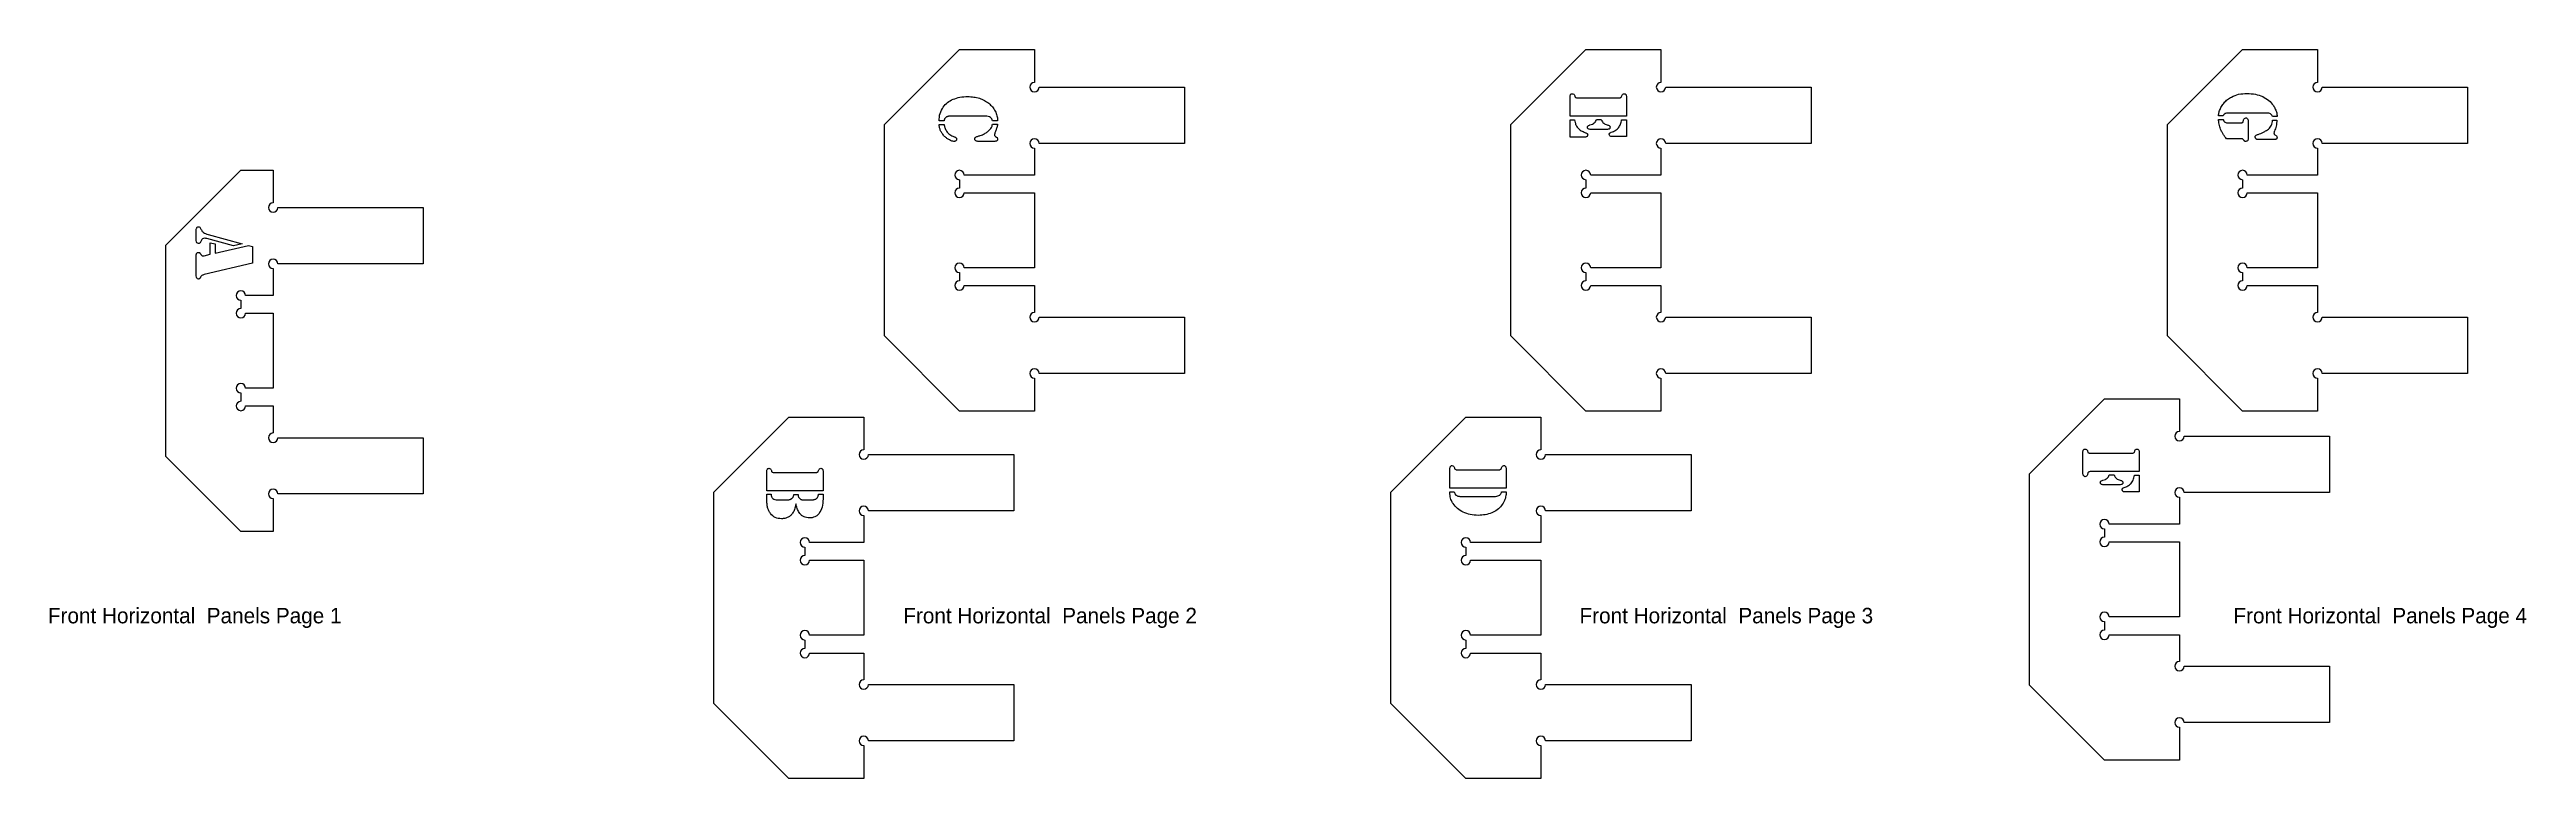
# Model space of a CAD drawing. Extents: x 91 to 2469, y 38 to 737.
import ezdxf

# ---------------------------------------------------------------- set-up
doc = ezdxf.new("R2010")
doc.units = 0
doc.header["$MEASUREMENT"] = 0
doc.layers.get('0').update_dxf_attribs({"lineweight": 0})

# ---------------------------------------------------------------- blocks, each defined once
blk = doc.blocks.new('Block_0')
at = {"color": 18, "lineweight": 25, "true_color": 0x000000}
for p, q in [((779.9, 313.5), (779.9, 332.1)), ((833.9, 313.5), (779.9, 313.5)), ((779.9, 305.5), (779.9, 310.2)), ((779.9, 310.2), (784, 310.2)), ((787.1, 331), (826.7, 331)), ((805.8, 310.1), (809.9, 310.1)), ((829.5, 310.2), (833.9, 310.2)), ((833.9, 332.1), (833.9, 313.5)), ((833.9, 310.2), (833.9, 305.7)), ((790.1, 304.8), (799.1, 304.8)), ((814.5, 304.8), (823.5, 304.8))]:
    blk.add_line(p, q, dxfattribs=at)
for points, knots in [([(820.9, 157.9), (820.9, 155.5), (818.9, 153.4), (816.4, 153.4), (813.9, 153.4), (811.9, 155.5), (811.9, 157.9), (811.9, 160.4), (813.9, 162.4), (816.4, 162.4), (816.4, 162.4), (816.4, 170.4), (816.4, 170.4), (813.9, 170.4), (811.9, 172.5), (811.9, 174.9), (811.9, 177.4), (813.9, 179.4), (816.4, 179.4), (818.9, 179.4), (820.9, 177.4), (820.9, 174.9), (820.9, 174.9), (872.9, 174.9), (872.9, 174.9), (872.9, 174.9), (872.9, 246.9), (872.9, 246.9), (872.9, 246.9), (820.9, 246.9), (820.9, 246.9), (820.9, 244.5), (818.9, 242.4), (816.4, 242.4), (813.9, 242.4), (811.9, 244.5), (811.9, 246.9), (811.9, 249.4), (813.9, 251.4), (816.4, 251.4), (816.4, 251.4), (816.4, 259.5), (816.4, 259.5), (813.9, 259.5), (811.9, 261.5), (811.9, 264), (811.9, 266.4), (813.9, 268.5), (816.4, 268.5), (818.9, 268.5), (820.9, 266.4), (820.9, 264), (820.9, 264), (872.9, 264), (872.9, 264), (872.9, 264), (872.9, 289.8), (872.9, 289.8), (872.9, 289.8), (872.9, 289.8), (872.9, 289.8), (870.4, 289.8), (868.4, 291.8), (868.4, 294.3), (868.4, 296.8), (870.4, 298.8), (872.9, 298.8), (875.3, 298.8), (877.4, 296.8), (877.4, 294.3), (877.4, 294.3), (1016.9, 294.3), (1016.9, 294.3), (1016.9, 294.3), (1016.9, 348.3), (1016.9, 348.3), (1016.9, 348.3), (877.4, 348.3), (877.4, 348.3), (877.4, 348.3), (877.4, 348.3), (877.4, 348.3), (877.4, 345.8), (875.3, 343.8), (872.9, 343.8), (870.4, 343.8), (868.4, 345.8), (868.4, 348.3), (868.4, 350.8), (870.4, 352.8), (872.9, 352.8), (872.9, 352.8), (872.9, 384.3), (872.9, 384.3), (872.9, 384.3), (800.9, 384.3), (800.9, 384.3), (800.9, 384.3), (728.9, 312.3), (728.9, 312.3), (728.9, 312.3), (728.9, 109.6), (728.9, 109.6), (728.9, 109.6), (800.9, 37.6), (800.9, 37.6), (800.9, 37.6), (872.9, 37.6), (872.9, 37.6), (872.9, 37.6), (872.9, 69.1), (872.9, 69.1), (872.9, 69.1), (872.9, 69.1), (872.9, 69.1), (870.4, 69.1), (868.4, 71.1), (868.4, 73.6), (868.4, 76.1), (870.4, 78.1), (872.9, 78.1), (875.3, 78.1), (877.4, 76.1), (877.4, 73.6), (877.4, 73.6), (1016.9, 73.6), (1016.9, 73.6), (1016.9, 73.6), (1016.9, 127.6), (1016.9, 127.6), (1016.9, 127.6), (877.4, 127.6), (877.4, 127.6), (877.4, 127.6), (877.4, 127.6), (877.4, 127.6), (877.4, 125.1), (875.3, 123.1), (872.9, 123.1), (870.4, 123.1), (868.4, 125.1), (868.4, 127.6), (868.4, 130.1), (870.4, 132.1), (872.9, 132.1), (872.9, 132.1), (872.9, 157.9), (872.9, 157.9), (872.9, 157.9), (820.9, 157.9), (820.9, 157.9)], [0, 0, 0, 0, 1, 1, 1, 2, 2, 2, 3, 3, 3, 4, 4, 4, 5, 5, 5, 6, 6, 6, 7, 7, 7, 8, 8, 8, 9, 9, 9, 10, 10, 10, 11, 11, 11, 12, 12, 12, 13, 13, 13, 14, 14, 14, 15, 15, 15, 16, 16, 16, 17, 17, 17, 18, 18, 18, 19, 19, 19, 20, 20, 20, 21, 21, 21, 22, 22, 22, 23, 23, 23, 24, 24, 24, 25, 25, 25, 26, 26, 26, 27, 27, 27, 28, 28, 28, 29, 29, 29, 30, 30, 30, 31, 31, 31, 32, 32, 32, 33, 33, 33, 34, 34, 34, 35, 35, 35, 36, 36, 36, 37, 37, 37, 38, 38, 38, 39, 39, 39, 40, 40, 40, 41, 41, 41, 42, 42, 42, 43, 43, 43, 44, 44, 44, 45, 45, 45, 46, 46, 46, 47, 47, 47, 48, 48, 48, 49, 49, 49, 50, 50, 50, 50]), ([(779.9, 332.1), (779.9, 332.5), (779.9, 332.9), (780, 333.3), (780.1, 333.7), (780.2, 334), (780.4, 334.3)], [0, 0, 0, 0, 1, 1, 1, 2, 2, 2, 2]), ([(780.4, 334.3), (780.6, 334.5), (780.8, 334.7), (781, 334.9), (781.3, 335), (781.6, 335), (781.9, 335.1)], [0, 0, 0, 0, 1, 1, 1, 2, 2, 2, 2]), ([(781.9, 335.1), (782.4, 335), (782.9, 334.9), (783.3, 334.7), (783.6, 334.4), (783.8, 333.9), (784.1, 333.5)], [0, 0, 0, 0, 1, 1, 1, 2, 2, 2, 2]), ([(784.1, 333.5), (784.2, 333.1), (784.3, 332.8), (784.4, 332.4), (784.5, 332.3), (784.5, 332.1), (784.6, 331.9)], [0, 0, 0, 0, 1, 1, 1, 2, 2, 2, 2]), ([(829.1, 331.9), (829.2, 332.1), (829.3, 332.3), (829.3, 332.4), (829.4, 332.8), (829.6, 333.1), (829.7, 333.5)], [0, 0, 0, 0, 1, 1, 1, 2, 2, 2, 2]), ([(829.7, 333.5), (829.9, 333.9), (830.1, 334.4), (830.5, 334.7), (830.8, 334.9), (831.3, 335), (831.8, 335.1)], [0, 0, 0, 0, 1, 1, 1, 2, 2, 2, 2]), ([(831.8, 335.1), (832.1, 335), (832.4, 335), (832.7, 334.9), (832.9, 334.7), (833.1, 334.5), (833.3, 334.3)], [0, 0, 0, 0, 1, 1, 1, 2, 2, 2, 2]), ([(833.3, 334.3), (833.5, 334), (833.6, 333.7), (833.7, 333.3), (833.8, 332.9), (833.9, 332.5), (833.9, 332.1)], [0, 0, 0, 0, 1, 1, 1, 2, 2, 2, 2]), ([(784, 310.2), (784.1, 309.8), (784.1, 309.3), (784.2, 308.8), (784.3, 308.5), (784.4, 308.1), (784.5, 307.8)], [0, 0, 0, 0, 1, 1, 1, 2, 2, 2, 2]), ([(784.6, 331.9), (784.6, 331.9), (784.7, 331.8), (784.8, 331.7), (784.8, 331.6), (784.9, 331.6), (785, 331.5)], [0, 0, 0, 0, 1, 1, 1, 2, 2, 2, 2]), ([(785, 331.5), (785.3, 331.4), (785.6, 331.2), (785.9, 331.1), (786.2, 331), (786.7, 331), (787.1, 331)], [0, 0, 0, 0, 1, 1, 1, 2, 2, 2, 2]), ([(805.3, 307.9), (805.4, 308.2), (805.5, 308.5), (805.5, 308.8), (805.7, 309.3), (805.7, 309.7), (805.8, 310.1)], [0, 0, 0, 0, 1, 1, 1, 2, 2, 2, 2]), ([(809.9, 310.1), (809.9, 309.7), (810, 309.3), (810, 308.8), (810.1, 308.5), (810.2, 308.2), (810.3, 307.9)], [0, 0, 0, 0, 1, 1, 1, 2, 2, 2, 2]), ([(826.7, 331), (827.1, 331), (827.5, 331), (827.9, 331.1), (828.1, 331.2), (828.4, 331.4), (828.7, 331.5)], [0, 0, 0, 0, 1, 1, 1, 2, 2, 2, 2]), ([(828.7, 331.5), (828.8, 331.6), (828.9, 331.6), (829, 331.7), (829, 331.8), (829.1, 331.9), (829.1, 331.9)], [0, 0, 0, 0, 1, 1, 1, 2, 2, 2, 2]), ([(828.9, 307.7), (829.1, 308.1), (829.2, 308.5), (829.3, 308.8), (829.4, 309.3), (829.5, 309.8), (829.5, 310.2)], [0, 0, 0, 0, 1, 1, 1, 2, 2, 2, 2]), ([(780.7, 297.4), (780.4, 298.6), (780.2, 299.8), (780.1, 301), (779.9, 302.5), (779.9, 304), (779.9, 305.5)], [0, 0, 0, 0, 1, 1, 1, 2, 2, 2, 2]), ([(783.5, 291.7), (782.9, 292.6), (782.2, 293.5), (781.8, 294.4), (781.3, 295.4), (781, 296.4), (780.7, 297.4)], [0, 0, 0, 0, 1, 1, 1, 2, 2, 2, 2]), ([(794, 286.7), (791.9, 286.9), (789.8, 287.1), (788, 288), (786.3, 288.8), (784.9, 290.3), (783.5, 291.7)], [0, 0, 0, 0, 1, 1, 1, 2, 2, 2, 2]), ([(784.5, 307.8), (784.6, 307.5), (784.7, 307.2), (784.9, 306.9), (785.1, 306.6), (785.4, 306.4), (785.6, 306.1)], [0, 0, 0, 0, 1, 1, 1, 2, 2, 2, 2]), ([(785.6, 306.1), (786.2, 305.8), (786.8, 305.4), (787.5, 305.2), (788.3, 304.9), (789.2, 304.8), (790.1, 304.8)], [0, 0, 0, 0, 1, 1, 1, 2, 2, 2, 2]), ([(800.3, 288.2), (799.3, 287.7), (798.3, 287.3), (797.3, 287.1), (796.2, 286.9), (795.1, 286.8), (794, 286.7)], [0, 0, 0, 0, 1, 1, 1, 2, 2, 2, 2]), ([(799.1, 304.8), (799.7, 304.8), (800.3, 304.8), (800.9, 304.9), (801.3, 305), (801.8, 305.1), (802.2, 305.2)], [0, 0, 0, 0, 1, 1, 1, 2, 2, 2, 2]), ([(804.7, 292.2), (804.1, 291.4), (803.5, 290.5), (802.8, 289.9), (802, 289.2), (801.1, 288.7), (800.3, 288.2)], [0, 0, 0, 0, 1, 1, 1, 2, 2, 2, 2]), ([(802.2, 305.2), (802.6, 305.3), (802.9, 305.4), (803.3, 305.6), (803.6, 305.9), (803.9, 306.1), (804.2, 306.4)], [0, 0, 0, 0, 1, 1, 1, 2, 2, 2, 2]), ([(804.2, 306.4), (804.5, 306.6), (804.7, 306.9), (804.8, 307.1), (805, 307.3), (805.1, 307.6), (805.3, 307.9)], [0, 0, 0, 0, 1, 1, 1, 2, 2, 2, 2]), ([(806.4, 295.7), (806.2, 295.1), (806, 294.4), (805.7, 293.8), (805.4, 293.3), (805.1, 292.7), (804.7, 292.2)], [0, 0, 0, 0, 1, 1, 1, 2, 2, 2, 2]), ([(807.8, 301.1), (807.6, 300.1), (807.4, 299), (807.1, 298), (806.9, 297.2), (806.7, 296.4), (806.4, 295.7)], [0, 0, 0, 0, 1, 1, 1, 2, 2, 2, 2]), ([(809.5, 295.5), (809.2, 296.3), (808.9, 297.1), (808.7, 297.9), (808.3, 299), (808.1, 300.1), (807.8, 301.1)], [0, 0, 0, 0, 1, 1, 1, 2, 2, 2, 2]), ([(811.5, 291.9), (811.1, 292.4), (810.7, 293), (810.4, 293.6), (810, 294.2), (809.7, 294.8), (809.5, 295.5)], [0, 0, 0, 0, 1, 1, 1, 2, 2, 2, 2]), ([(810.3, 307.9), (810.4, 307.6), (810.5, 307.3), (810.7, 307.1), (810.8, 306.8), (811, 306.6), (811.2, 306.4)], [0, 0, 0, 0, 1, 1, 1, 2, 2, 2, 2]), ([(811.2, 306.4), (811.4, 306.2), (811.6, 306), (811.9, 305.8), (812.1, 305.6), (812.4, 305.4), (812.7, 305.3)], [0, 0, 0, 0, 1, 1, 1, 2, 2, 2, 2]), ([(815.6, 288.6), (814.8, 289.1), (814, 289.5), (813.3, 290), (812.7, 290.6), (812.1, 291.2), (811.5, 291.9)], [0, 0, 0, 0, 1, 1, 1, 2, 2, 2, 2]), ([(812.7, 305.3), (813, 305.2), (813.3, 305), (813.6, 305), (813.9, 304.9), (814.2, 304.9), (814.5, 304.8)], [0, 0, 0, 0, 1, 1, 1, 2, 2, 2, 2]), ([(820.8, 287.5), (819.9, 287.5), (819, 287.6), (818.1, 287.8), (817.3, 287.9), (816.4, 288.3), (815.6, 288.6)], [0, 0, 0, 0, 1, 1, 1, 2, 2, 2, 2]), ([(826, 288.6), (825.2, 288.3), (824.4, 287.9), (823.5, 287.7), (822.6, 287.5), (821.7, 287.5), (820.8, 287.5)], [0, 0, 0, 0, 1, 1, 1, 2, 2, 2, 2]), ([(823.5, 304.8), (823.9, 304.8), (824.2, 304.9), (824.6, 304.9), (825, 305), (825.4, 305.1), (825.7, 305.2)], [0, 0, 0, 0, 1, 1, 1, 2, 2, 2, 2]), ([(825.7, 305.2), (826.1, 305.3), (826.4, 305.4), (826.8, 305.6), (827.1, 305.7), (827.3, 305.9), (827.6, 306.1)], [0, 0, 0, 0, 1, 1, 1, 2, 2, 2, 2]), ([(830.1, 291.9), (829.6, 291.2), (829, 290.6), (828.3, 290), (827.6, 289.5), (826.8, 289), (826, 288.6)], [0, 0, 0, 0, 1, 1, 1, 2, 2, 2, 2]), ([(827.6, 306.1), (827.9, 306.3), (828.1, 306.6), (828.4, 306.8), (828.6, 307.1), (828.7, 307.4), (828.9, 307.7)], [0, 0, 0, 0, 1, 1, 1, 2, 2, 2, 2]), ([(833.9, 305.7), (833.8, 303), (833.7, 300.3), (832.9, 297.7), (832.3, 295.7), (831.2, 293.8), (830.1, 291.9)], [0, 0, 0, 0, 1, 1, 1, 2, 2, 2, 2])]:
    blk.add_open_spline(points, degree=3, knots=knots, dxfattribs=at)
blk = doc.blocks.new('Block_1')
at = {"color": 18, "lineweight": 25, "true_color": 0x000000}
for p, q in [((232.3, 553.7), (232.3, 563.7)), ((236.9, 553.5), (236.3, 552.1)), ((268.1, 548.5), (242.5, 555.5)), ((243.7, 559.5), (276.3, 550.5)), ((245.6, 540.4), (245.6, 551.4)), ((245.6, 551.4), (250.3, 550.4)), ((250.3, 550.4), (250.3, 541.5)), ((250.3, 541.5), (282.4, 548.8)), ((276.3, 550.5), (268.1, 548.5)), ((282.4, 548.8), (286.3, 547.8)), ((286.3, 547.8), (286.3, 531.9)), ((232.3, 519.8), (232.3, 539.6)), ((239.8, 539.1), (245.6, 540.4)), ((286.3, 531.9), (239.8, 520.9))]:
    blk.add_line(p, q, dxfattribs=at)
for points, knots in [([(279.6, 394.9), (279.6, 392.4), (277.6, 390.4), (275.1, 390.4), (272.6, 390.4), (270.6, 392.4), (270.6, 394.9), (270.6, 397.3), (272.6, 399.4), (275.1, 399.4), (275.1, 399.4), (275.1, 407.4), (275.1, 407.4), (272.6, 407.4), (270.6, 409.4), (270.6, 411.9), (270.6, 414.3), (272.6, 416.4), (275.1, 416.4), (277.6, 416.4), (279.6, 414.3), (279.6, 411.9), (279.6, 411.9), (306, 411.9), (306, 411.9), (306, 411.9), (306, 483.9), (306, 483.9), (306, 483.9), (279.6, 483.9), (279.6, 483.9), (279.6, 481.4), (277.6, 479.4), (275.1, 479.4), (272.6, 479.4), (270.6, 481.4), (270.6, 483.9), (270.6, 486.3), (272.6, 488.4), (275.1, 488.4), (275.1, 488.4), (275.1, 496.4), (275.1, 496.4), (272.6, 496.4), (270.6, 498.4), (270.6, 500.9), (270.6, 503.4), (272.6, 505.4), (275.1, 505.4), (277.6, 505.4), (279.6, 503.4), (279.6, 500.9), (279.6, 500.9), (306, 500.9), (306, 500.9), (306, 500.9), (306, 526.7), (306, 526.7), (303.5, 526.7), (301.5, 528.7), (301.5, 531.2), (301.5, 533.7), (303.5, 535.7), (306, 535.7), (308.5, 535.7), (310.5, 533.7), (310.5, 531.2), (310.5, 531.2), (450, 531.2), (450, 531.2), (450, 531.2), (450, 585.2), (450, 585.2), (450, 585.2), (310.5, 585.2), (310.5, 585.2), (310.5, 582.7), (308.5, 580.7), (306, 580.7), (303.5, 580.7), (301.5, 582.7), (301.5, 585.2), (301.5, 587.7), (303.5, 589.7), (306, 589.7), (306, 589.7), (306, 621.2), (306, 621.2), (306, 621.2), (275.1, 621.2), (275.1, 621.2), (275.1, 621.2), (203.1, 549.2), (203.1, 549.2), (203.1, 549.2), (203.1, 346.5), (203.1, 346.5), (203.1, 346.5), (275.1, 274.5), (275.1, 274.5), (275.1, 274.5), (306, 274.5), (306, 274.5), (306, 274.5), (306, 306), (306, 306), (303.5, 306), (301.5, 308), (301.5, 310.5), (301.5, 313), (303.5, 315), (306, 315), (308.5, 315), (310.5, 313), (310.5, 310.5), (310.5, 310.5), (450, 310.5), (450, 310.5), (450, 310.5), (450, 364.5), (450, 364.5), (450, 364.5), (310.5, 364.5), (310.5, 364.5), (310.5, 362), (308.5, 360), (306, 360), (303.5, 360), (301.5, 362), (301.5, 364.5), (301.5, 367), (303.5, 369), (306, 369), (306, 369), (306, 394.9), (306, 394.9), (306, 394.9), (279.6, 394.9), (279.6, 394.9)], [0, 0, 0, 0, 1, 1, 1, 2, 2, 2, 3, 3, 3, 4, 4, 4, 5, 5, 5, 6, 6, 6, 7, 7, 7, 8, 8, 8, 9, 9, 9, 10, 10, 10, 11, 11, 11, 12, 12, 12, 13, 13, 13, 14, 14, 14, 15, 15, 15, 16, 16, 16, 17, 17, 17, 18, 18, 18, 19, 19, 19, 20, 20, 20, 21, 21, 21, 22, 22, 22, 23, 23, 23, 24, 24, 24, 25, 25, 25, 26, 26, 26, 27, 27, 27, 28, 28, 28, 29, 29, 29, 30, 30, 30, 31, 31, 31, 32, 32, 32, 33, 33, 33, 34, 34, 34, 35, 35, 35, 36, 36, 36, 37, 37, 37, 38, 38, 38, 39, 39, 39, 40, 40, 40, 41, 41, 41, 42, 42, 42, 43, 43, 43, 44, 44, 44, 45, 45, 45, 46, 46, 46, 46]), ([(232.3, 563.7), (232.3, 564.2), (232.4, 564.6), (232.5, 565.1), (232.6, 565.4), (232.8, 565.7), (232.9, 566.1)], [0, 0, 0, 0, 1, 1, 1, 2, 2, 2, 2]), ([(234.3, 550.8), (233.7, 551), (233.2, 551.2), (232.8, 551.5), (232.4, 552), (232.3, 552.9), (232.3, 553.7)], [0, 0, 0, 0, 1, 1, 1, 2, 2, 2, 2]), ([(232.9, 566.1), (233.2, 566.3), (233.4, 566.6), (233.7, 566.7), (233.9, 566.8), (234.3, 566.9), (234.6, 566.9)], [0, 0, 0, 0, 1, 1, 1, 2, 2, 2, 2]), ([(236.3, 552.1), (236.1, 551.7), (235.8, 551.3), (235.5, 551.1), (235.2, 550.9), (234.7, 550.9), (234.3, 550.8)], [0, 0, 0, 0, 1, 1, 1, 2, 2, 2, 2]), ([(234.6, 566.9), (235, 566.8), (235.4, 566.7), (235.7, 566.5), (236.1, 566.2), (236.3, 565.7), (236.5, 565.2)], [0, 0, 0, 0, 1, 1, 1, 2, 2, 2, 2]), ([(236.5, 565.2), (236.7, 564.7), (236.9, 564.2), (237.2, 563.8), (237.4, 563.4), (237.6, 563.1), (237.8, 562.8)], [0, 0, 0, 0, 1, 1, 1, 2, 2, 2, 2]), ([(240.5, 555.8), (239.7, 555.7), (238.9, 555.6), (238.3, 555.2), (237.7, 554.9), (237.3, 554.2), (236.9, 553.5)], [0, 0, 0, 0, 1, 1, 1, 2, 2, 2, 2]), ([(237.8, 562.8), (238, 562.5), (238.2, 562.2), (238.5, 562), (238.8, 561.8), (239.1, 561.5), (239.4, 561.3)], [0, 0, 0, 0, 1, 1, 1, 2, 2, 2, 2]), ([(239.4, 561.3), (240, 560.9), (240.6, 560.6), (241.3, 560.3), (242, 559.9), (242.9, 559.7), (243.7, 559.5)], [0, 0, 0, 0, 1, 1, 1, 2, 2, 2, 2]), ([(242.5, 555.5), (242.2, 555.6), (241.8, 555.7), (241.5, 555.7), (241.1, 555.8), (240.8, 555.8), (240.5, 555.8)], [0, 0, 0, 0, 1, 1, 1, 2, 2, 2, 2]), ([(232.3, 539.6), (232.3, 539.9), (232.4, 540.3), (232.5, 540.6), (232.6, 540.9), (232.7, 541.2), (232.9, 541.5)], [0, 0, 0, 0, 1, 1, 1, 2, 2, 2, 2]), ([(232.9, 541.5), (233.1, 541.7), (233.3, 541.9), (233.6, 542), (233.8, 542.1), (234.1, 542.2), (234.4, 542.2)], [0, 0, 0, 0, 1, 1, 1, 2, 2, 2, 2]), ([(234.4, 542.2), (234.7, 542.2), (234.9, 542.2), (235.1, 542.1), (235.3, 542), (235.4, 542), (235.6, 541.9)], [0, 0, 0, 0, 1, 1, 1, 2, 2, 2, 2]), ([(235.6, 541.9), (235.8, 541.7), (235.9, 541.5), (236.1, 541.3), (236.3, 541.1), (236.4, 540.8), (236.6, 540.4)], [0, 0, 0, 0, 1, 1, 1, 2, 2, 2, 2]), ([(236.6, 540.4), (236.7, 540.2), (236.8, 540), (237, 539.8), (237.1, 539.6), (237.3, 539.5), (237.5, 539.3)], [0, 0, 0, 0, 1, 1, 1, 2, 2, 2, 2]), ([(237.5, 539.3), (237.6, 539.2), (237.8, 539.1), (238, 539.1), (238.2, 539), (238.4, 539), (238.7, 539)], [0, 0, 0, 0, 1, 1, 1, 2, 2, 2, 2]), ([(238.7, 539), (238.9, 539), (239.1, 539), (239.3, 539), (239.5, 539.1), (239.7, 539.1), (239.8, 539.1)], [0, 0, 0, 0, 1, 1, 1, 2, 2, 2, 2]), ([(234.4, 516.7), (233.8, 516.9), (233.2, 517.1), (232.8, 517.5), (232.4, 518), (232.3, 518.9), (232.3, 519.8)], [0, 0, 0, 0, 1, 1, 1, 2, 2, 2, 2]), ([(235.6, 517.1), (235.4, 517), (235.2, 516.9), (235.1, 516.8), (234.8, 516.8), (234.6, 516.8), (234.4, 516.7)], [0, 0, 0, 0, 1, 1, 1, 2, 2, 2, 2]), ([(236.4, 518.6), (236.3, 518.3), (236.2, 518), (236, 517.7), (235.9, 517.5), (235.7, 517.3), (235.6, 517.1)], [0, 0, 0, 0, 1, 1, 1, 2, 2, 2, 2]), ([(237.7, 520.1), (237.4, 520), (237.2, 519.8), (237, 519.6), (236.7, 519.3), (236.6, 518.9), (236.4, 518.6)], [0, 0, 0, 0, 1, 1, 1, 2, 2, 2, 2]), ([(239.8, 520.9), (239.5, 520.8), (239.1, 520.6), (238.7, 520.5), (238.3, 520.4), (238, 520.3), (237.7, 520.1)], [0, 0, 0, 0, 1, 1, 1, 2, 2, 2, 2])]:
    blk.add_open_spline(points, degree=3, knots=knots, dxfattribs=at)
blk = doc.blocks.new('Block_2')
at = {"color": 18, "lineweight": 25, "true_color": 0x000000}
for p, q in [((950.1, 668.4), (945.2, 668.4)), ((989.7, 673), (955.3, 673)), ((1001.4, 668.4), (996.6, 668.4)), ((1001.4, 669.3), (1001.4, 668.4)), ((945.2, 665.1), (950.1, 665.1)), ((998.9, 648.8), (982.4, 648.8)), ((996.5, 665.2), (1001.3, 665.2)), ((999.5, 653.3), (1000.4, 652.8))]:
    blk.add_line(p, q, dxfattribs=at)
for points, knots in [([(969.2, 510.5), (969.2, 508), (967.2, 506), (964.7, 506), (962.2, 506), (960.2, 508), (960.2, 510.5), (960.2, 513), (962.2, 515), (964.7, 515), (964.7, 515), (964.7, 523), (964.7, 523), (962.2, 523), (960.2, 525), (960.2, 527.5), (960.2, 530), (962.2, 532), (964.7, 532), (967.2, 532), (969.2, 530), (969.2, 527.5), (969.2, 527.5), (1036.7, 527.5), (1036.7, 527.5), (1036.7, 527.5), (1036.7, 599.5), (1036.7, 599.5), (1036.7, 599.5), (969.2, 599.5), (969.2, 599.5), (969.2, 597), (967.2, 595), (964.7, 595), (962.2, 595), (960.2, 597), (960.2, 599.5), (960.2, 602), (962.2, 604), (964.7, 604), (964.7, 604), (964.7, 612), (964.7, 612), (962.2, 612), (960.2, 614), (960.2, 616.5), (960.2, 619), (962.2, 621), (964.7, 621), (967.2, 621), (969.2, 619), (969.2, 616.5), (969.2, 616.5), (1036.7, 616.5), (1036.7, 616.5), (1036.7, 616.5), (1036.7, 642.3), (1036.7, 642.3), (1036.7, 642.3), (1036.7, 642.3), (1036.7, 642.3), (1034.2, 642.3), (1032.2, 644.4), (1032.2, 646.8), (1032.2, 649.3), (1034.2, 651.3), (1036.7, 651.3), (1039.2, 651.3), (1041.2, 649.3), (1041.2, 646.8), (1041.2, 646.8), (1180.7, 646.8), (1180.7, 646.8), (1180.7, 646.8), (1180.7, 700.8), (1180.7, 700.8), (1180.7, 700.8), (1041.2, 700.8), (1041.2, 700.8), (1041.2, 700.8), (1041.2, 700.8), (1041.2, 700.8), (1041.2, 698.4), (1039.2, 696.3), (1036.7, 696.3), (1034.2, 696.3), (1032.2, 698.4), (1032.2, 700.8), (1032.2, 703.3), (1034.2, 705.3), (1036.7, 705.3), (1036.7, 705.3), (1036.7, 736.8), (1036.7, 736.8), (1036.7, 736.8), (964.7, 736.8), (964.7, 736.8), (964.7, 736.8), (892.7, 664.8), (892.7, 664.8), (892.7, 664.8), (892.7, 462.1), (892.7, 462.1), (892.7, 462.1), (964.7, 390.1), (964.7, 390.1), (964.7, 390.1), (1036.7, 390.1), (1036.7, 390.1), (1036.7, 390.1), (1036.7, 421.6), (1036.7, 421.6), (1036.7, 421.6), (1036.7, 421.6), (1036.7, 421.6), (1034.2, 421.6), (1032.2, 423.7), (1032.2, 426.1), (1032.2, 428.6), (1034.2, 430.6), (1036.7, 430.6), (1039.2, 430.6), (1041.2, 428.6), (1041.2, 426.1), (1041.2, 426.1), (1180.7, 426.1), (1180.7, 426.1), (1180.7, 426.1), (1180.7, 480.1), (1180.7, 480.1), (1180.7, 480.1), (1041.2, 480.1), (1041.2, 480.1), (1041.2, 480.1), (1041.2, 480.1), (1041.2, 480.1), (1041.2, 477.7), (1039.2, 475.6), (1036.7, 475.6), (1034.2, 475.6), (1032.2, 477.7), (1032.2, 480.1), (1032.2, 482.6), (1034.2, 484.6), (1036.7, 484.6), (1036.7, 484.6), (1036.7, 510.5), (1036.7, 510.5), (1036.7, 510.5), (969.2, 510.5), (969.2, 510.5)], [0, 0, 0, 0, 1, 1, 1, 2, 2, 2, 3, 3, 3, 4, 4, 4, 5, 5, 5, 6, 6, 6, 7, 7, 7, 8, 8, 8, 9, 9, 9, 10, 10, 10, 11, 11, 11, 12, 12, 12, 13, 13, 13, 14, 14, 14, 15, 15, 15, 16, 16, 16, 17, 17, 17, 18, 18, 18, 19, 19, 19, 20, 20, 20, 21, 21, 21, 22, 22, 22, 23, 23, 23, 24, 24, 24, 25, 25, 25, 26, 26, 26, 27, 27, 27, 28, 28, 28, 29, 29, 29, 30, 30, 30, 31, 31, 31, 32, 32, 32, 33, 33, 33, 34, 34, 34, 35, 35, 35, 36, 36, 36, 37, 37, 37, 38, 38, 38, 39, 39, 39, 40, 40, 40, 41, 41, 41, 42, 42, 42, 43, 43, 43, 44, 44, 44, 45, 45, 45, 46, 46, 46, 47, 47, 47, 48, 48, 48, 49, 49, 49, 50, 50, 50, 50]), ([(958.7, 689.2), (960.8, 689.9), (963, 690.7), (965.2, 691.1), (967.7, 691.6), (970.2, 691.7), (972.8, 691.7)], [0, 0, 0, 0, 1, 1, 1, 2, 2, 2, 2]), ([(972.8, 691.7), (974.7, 691.7), (976.7, 691.6), (978.6, 691.3), (980.4, 691.1), (982.2, 690.6), (983.9, 690.1)], [0, 0, 0, 0, 1, 1, 1, 2, 2, 2, 2]), ([(983.9, 690.1), (985.6, 689.5), (987.2, 688.9), (988.8, 688.1), (990.2, 687.3), (991.6, 686.3), (992.9, 685.3)], [0, 0, 0, 0, 1, 1, 1, 2, 2, 2, 2]), ([(945.2, 668.4), (945.4, 670.8), (945.5, 673.3), (946.2, 675.5), (946.9, 677.7), (948.1, 679.7), (949.2, 681.7)], [0, 0, 0, 0, 1, 1, 1, 2, 2, 2, 2]), ([(949.2, 681.7), (950.5, 683.3), (951.8, 684.8), (953.4, 686.1), (955, 687.3), (956.8, 688.3), (958.7, 689.2)], [0, 0, 0, 0, 1, 1, 1, 2, 2, 2, 2]), ([(950.5, 670.3), (950.4, 670), (950.3, 669.7), (950.2, 669.5), (950.1, 669.1), (950.1, 668.7), (950.1, 668.4)], [0, 0, 0, 0, 1, 1, 1, 2, 2, 2, 2]), ([(951.6, 671.6), (951.4, 671.4), (951.2, 671.2), (951, 671), (950.8, 670.8), (950.6, 670.5), (950.5, 670.3)], [0, 0, 0, 0, 1, 1, 1, 2, 2, 2, 2]), ([(953.4, 672.6), (953, 672.5), (952.7, 672.4), (952.4, 672.2), (952.1, 672), (951.9, 671.8), (951.6, 671.6)], [0, 0, 0, 0, 1, 1, 1, 2, 2, 2, 2]), ([(955.3, 673), (955, 673), (954.6, 673), (954.3, 672.9), (954, 672.8), (953.7, 672.7), (953.4, 672.6)], [0, 0, 0, 0, 1, 1, 1, 2, 2, 2, 2]), ([(994.5, 671.8), (993.8, 672.2), (993.2, 672.5), (992.5, 672.7), (991.6, 672.9), (990.6, 673), (989.7, 673)], [0, 0, 0, 0, 1, 1, 1, 2, 2, 2, 2]), ([(992.9, 685.3), (994.1, 684.2), (995.3, 683.1), (996.4, 681.9), (997.4, 680.6), (998.2, 679.2), (999.1, 677.8)], [0, 0, 0, 0, 1, 1, 1, 2, 2, 2, 2]), ([(996.6, 668.4), (996.4, 669.1), (996.3, 669.8), (995.9, 670.4), (995.5, 671), (995, 671.4), (994.5, 671.8)], [0, 0, 0, 0, 1, 1, 1, 2, 2, 2, 2]), ([(999.1, 677.8), (999.8, 676.3), (1000.4, 674.9), (1000.8, 673.4), (1001.2, 672.1), (1001.3, 670.7), (1001.4, 669.3)], [0, 0, 0, 0, 1, 1, 1, 2, 2, 2, 2]), ([(946.7, 658.9), (946.3, 659.9), (945.9, 660.9), (945.7, 661.8), (945.4, 662.9), (945.3, 664), (945.2, 665.1)], [0, 0, 0, 0, 1, 1, 1, 2, 2, 2, 2]), ([(950.5, 653.6), (949.7, 654.4), (948.9, 655.3), (948.3, 656.2), (947.6, 657.1), (947.2, 658), (946.7, 658.9)], [0, 0, 0, 0, 1, 1, 1, 2, 2, 2, 2]), ([(950.1, 665.1), (950.2, 664), (950.4, 663), (950.8, 662), (951.2, 660.8), (951.8, 659.7), (952.4, 658.6)], [0, 0, 0, 0, 1, 1, 1, 2, 2, 2, 2]), ([(955.2, 650.1), (954.4, 650.6), (953.5, 651), (952.8, 651.6), (952, 652.2), (951.3, 652.9), (950.5, 653.6)], [0, 0, 0, 0, 1, 1, 1, 2, 2, 2, 2]), ([(952.4, 658.6), (952.8, 658), (953.2, 657.4), (953.7, 656.9), (954.3, 656.4), (954.9, 655.9), (955.5, 655.4)], [0, 0, 0, 0, 1, 1, 1, 2, 2, 2, 2]), ([(959.5, 648.7), (958.8, 648.8), (958.2, 648.9), (957.5, 649), (956.7, 649.3), (956, 649.7), (955.2, 650.1)], [0, 0, 0, 0, 1, 1, 1, 2, 2, 2, 2]), ([(955.5, 655.4), (956.1, 654.9), (956.8, 654.5), (957.5, 654.1), (958.2, 653.8), (958.9, 653.5), (959.7, 653.2)], [0, 0, 0, 0, 1, 1, 1, 2, 2, 2, 2]), ([(961.3, 649.3), (961, 649.1), (960.8, 649), (960.5, 648.9), (960.2, 648.7), (959.8, 648.7), (959.5, 648.7)], [0, 0, 0, 0, 1, 1, 1, 2, 2, 2, 2]), ([(959.7, 653.2), (960, 653.1), (960.4, 653), (960.8, 652.8), (961, 652.7), (961.2, 652.5), (961.5, 652.3)], [0, 0, 0, 0, 1, 1, 1, 2, 2, 2, 2]), ([(962, 650.9), (962, 650.6), (961.9, 650.3), (961.8, 650), (961.7, 649.8), (961.5, 649.6), (961.3, 649.3)], [0, 0, 0, 0, 1, 1, 1, 2, 2, 2, 2]), ([(961.5, 652.3), (961.6, 652.1), (961.8, 651.9), (961.9, 651.7), (962, 651.5), (962, 651.2), (962, 650.9)], [0, 0, 0, 0, 1, 1, 1, 2, 2, 2, 2]), ([(979.4, 651.1), (979.4, 651.4), (979.5, 651.7), (979.6, 652), (979.7, 652.2), (979.8, 652.4), (980, 652.6)], [0, 0, 0, 0, 1, 1, 1, 2, 2, 2, 2]), ([(980.1, 649.5), (979.9, 649.7), (979.7, 650), (979.6, 650.3), (979.5, 650.5), (979.4, 650.8), (979.4, 651.1)], [0, 0, 0, 0, 1, 1, 1, 2, 2, 2, 2]), ([(980, 652.6), (980.3, 652.8), (980.5, 653), (980.8, 653.2), (981.2, 653.3), (981.6, 653.5), (982, 653.6)], [0, 0, 0, 0, 1, 1, 1, 2, 2, 2, 2]), ([(982.4, 648.8), (981.9, 648.8), (981.5, 648.8), (981.1, 649), (980.7, 649.1), (980.4, 649.3), (980.1, 649.5)], [0, 0, 0, 0, 1, 1, 1, 2, 2, 2, 2]), ([(982, 653.6), (983, 653.8), (983.9, 654.1), (984.8, 654.4), (985.5, 654.6), (986.2, 654.9), (986.9, 655.2)], [0, 0, 0, 0, 1, 1, 1, 2, 2, 2, 2]), ([(986.9, 655.2), (988.1, 655.7), (989.3, 656.3), (990.3, 657), (991.3, 657.6), (992.1, 658.3), (993, 659.1)], [0, 0, 0, 0, 1, 1, 1, 2, 2, 2, 2]), ([(993, 659.1), (993.5, 659.5), (994, 660), (994.4, 660.5), (994.8, 661), (995.1, 661.5), (995.5, 662)], [0, 0, 0, 0, 1, 1, 1, 2, 2, 2, 2]), ([(995.5, 662), (995.7, 662.5), (996, 663), (996.1, 663.5), (996.3, 664.1), (996.4, 664.7), (996.5, 665.2)], [0, 0, 0, 0, 1, 1, 1, 2, 2, 2, 2]), ([(999.1, 657.7), (998.9, 657.2), (998.7, 656.6), (998.6, 656), (998.5, 655.7), (998.5, 655.4), (998.4, 655)], [0, 0, 0, 0, 1, 1, 1, 2, 2, 2, 2]), ([(998.4, 655), (998.5, 654.7), (998.5, 654.3), (998.7, 654), (998.9, 653.7), (999.2, 653.5), (999.5, 653.3)], [0, 0, 0, 0, 1, 1, 1, 2, 2, 2, 2]), ([(1000.7, 649.4), (1000.5, 649.2), (1000.2, 649), (1000, 648.9), (999.6, 648.8), (999.2, 648.8), (998.9, 648.8)], [0, 0, 0, 0, 1, 1, 1, 2, 2, 2, 2]), ([(1000.7, 662.1), (1000.5, 661.5), (1000.3, 661), (1000.1, 660.4), (999.8, 659.5), (999.5, 658.6), (999.1, 657.7)], [0, 0, 0, 0, 1, 1, 1, 2, 2, 2, 2]), ([(1000.4, 652.8), (1000.7, 652.6), (1001, 652.4), (1001.1, 652.1), (1001.3, 651.8), (1001.3, 651.4), (1001.4, 651)], [0, 0, 0, 0, 1, 1, 1, 2, 2, 2, 2]), ([(1001.3, 665.2), (1001.2, 664.6), (1001.1, 664.1), (1001, 663.5), (1000.9, 663), (1000.8, 662.6), (1000.7, 662.1)], [0, 0, 0, 0, 1, 1, 1, 2, 2, 2, 2]), ([(1001.4, 651), (1001.3, 650.7), (1001.3, 650.3), (1001.2, 650), (1001.1, 649.8), (1000.9, 649.6), (1000.7, 649.4)], [0, 0, 0, 0, 1, 1, 1, 2, 2, 2, 2])]:
    blk.add_open_spline(points, degree=3, knots=knots, dxfattribs=at)
blk = doc.blocks.new('Block_3')
at = {"color": 18, "lineweight": 25, "true_color": 0x000000}
for p, q in [((1435.4, 316.1), (1435.4, 334.7)), ((1442.6, 333.7), (1482.2, 333.7)), ((1489.4, 334.7), (1489.4, 316.1)), ((1489.4, 316.1), (1435.4, 316.1)), ((1435.4, 312.6), (1439.7, 312.6)), ((1485.1, 312.6), (1489.4, 312.6)), ((1446.8, 308.1), (1478, 308.1))]:
    blk.add_line(p, q, dxfattribs=at)
for points, knots in [([(1455.4, 157.9), (1455.4, 155.5), (1453.4, 153.4), (1450.9, 153.4), (1448.4, 153.4), (1446.4, 155.5), (1446.4, 157.9), (1446.4, 160.4), (1448.4, 162.4), (1450.9, 162.4), (1450.9, 162.4), (1450.9, 170.4), (1450.9, 170.4), (1448.4, 170.4), (1446.4, 172.5), (1446.4, 174.9), (1446.4, 177.4), (1448.4, 179.4), (1450.9, 179.4), (1453.4, 179.4), (1455.4, 177.4), (1455.4, 174.9), (1455.4, 174.9), (1522.9, 174.9), (1522.9, 174.9), (1522.9, 174.9), (1522.9, 246.9), (1522.9, 246.9), (1522.9, 246.9), (1455.4, 246.9), (1455.4, 246.9), (1455.4, 244.5), (1453.4, 242.4), (1450.9, 242.4), (1448.4, 242.4), (1446.4, 244.5), (1446.4, 246.9), (1446.4, 249.4), (1448.4, 251.4), (1450.9, 251.4), (1450.9, 251.4), (1450.9, 259.5), (1450.9, 259.5), (1448.4, 259.5), (1446.4, 261.5), (1446.4, 264), (1446.4, 266.4), (1448.4, 268.5), (1450.9, 268.5), (1453.4, 268.5), (1455.4, 266.4), (1455.4, 264), (1455.4, 264), (1522.9, 264), (1522.9, 264), (1522.9, 264), (1522.9, 289.8), (1522.9, 289.8), (1522.9, 289.8), (1522.9, 289.8), (1522.9, 289.8), (1520.4, 289.8), (1518.4, 291.8), (1518.4, 294.3), (1518.4, 296.8), (1520.4, 298.8), (1522.9, 298.8), (1525.4, 298.8), (1527.4, 296.8), (1527.4, 294.3), (1527.4, 294.3), (1666.9, 294.3), (1666.9, 294.3), (1666.9, 294.3), (1666.9, 348.3), (1666.9, 348.3), (1666.9, 348.3), (1527.4, 348.3), (1527.4, 348.3), (1527.4, 348.3), (1527.4, 348.3), (1527.4, 348.3), (1527.4, 345.8), (1525.4, 343.8), (1522.9, 343.8), (1520.4, 343.8), (1518.4, 345.8), (1518.4, 348.3), (1518.4, 350.8), (1520.4, 352.8), (1522.9, 352.8), (1522.9, 352.8), (1522.9, 384.3), (1522.9, 384.3), (1522.9, 384.3), (1450.9, 384.3), (1450.9, 384.3), (1450.9, 384.3), (1378.9, 312.3), (1378.9, 312.3), (1378.9, 312.3), (1378.9, 109.6), (1378.9, 109.6), (1378.9, 109.6), (1450.9, 37.6), (1450.9, 37.6), (1450.9, 37.6), (1522.9, 37.6), (1522.9, 37.6), (1522.9, 37.6), (1522.9, 69.1), (1522.9, 69.1), (1522.9, 69.1), (1522.9, 69.1), (1522.9, 69.1), (1520.4, 69.1), (1518.4, 71.1), (1518.4, 73.6), (1518.4, 76.1), (1520.4, 78.1), (1522.9, 78.1), (1525.4, 78.1), (1527.4, 76.1), (1527.4, 73.6), (1527.4, 73.6), (1666.9, 73.6), (1666.9, 73.6), (1666.9, 73.6), (1666.9, 127.6), (1666.9, 127.6), (1666.9, 127.6), (1527.4, 127.6), (1527.4, 127.6), (1527.4, 127.6), (1527.4, 127.6), (1527.4, 127.6), (1527.4, 125.1), (1525.4, 123.1), (1522.9, 123.1), (1520.4, 123.1), (1518.4, 125.1), (1518.4, 127.6), (1518.4, 130.1), (1520.4, 132.1), (1522.9, 132.1), (1522.9, 132.1), (1522.9, 157.9), (1522.9, 157.9), (1522.9, 157.9), (1455.4, 157.9), (1455.4, 157.9)], [0, 0, 0, 0, 1, 1, 1, 2, 2, 2, 3, 3, 3, 4, 4, 4, 5, 5, 5, 6, 6, 6, 7, 7, 7, 8, 8, 8, 9, 9, 9, 10, 10, 10, 11, 11, 11, 12, 12, 12, 13, 13, 13, 14, 14, 14, 15, 15, 15, 16, 16, 16, 17, 17, 17, 18, 18, 18, 19, 19, 19, 20, 20, 20, 21, 21, 21, 22, 22, 22, 23, 23, 23, 24, 24, 24, 25, 25, 25, 26, 26, 26, 27, 27, 27, 28, 28, 28, 29, 29, 29, 30, 30, 30, 31, 31, 31, 32, 32, 32, 33, 33, 33, 34, 34, 34, 35, 35, 35, 36, 36, 36, 37, 37, 37, 38, 38, 38, 39, 39, 39, 40, 40, 40, 41, 41, 41, 42, 42, 42, 43, 43, 43, 44, 44, 44, 45, 45, 45, 46, 46, 46, 47, 47, 47, 48, 48, 48, 49, 49, 49, 50, 50, 50, 50]), ([(1435.4, 334.7), (1435.5, 335.2), (1435.5, 335.6), (1435.6, 336), (1435.7, 336.3), (1435.8, 336.6), (1436, 336.9)], [0, 0, 0, 0, 1, 1, 1, 2, 2, 2, 2]), ([(1436, 336.9), (1436.2, 337.2), (1436.4, 337.4), (1436.6, 337.5), (1436.9, 337.7), (1437.2, 337.7), (1437.5, 337.7)], [0, 0, 0, 0, 1, 1, 1, 2, 2, 2, 2]), ([(1437.5, 337.7), (1438, 337.6), (1438.5, 337.6), (1438.8, 337.3), (1439.2, 337.1), (1439.4, 336.6), (1439.6, 336.1)], [0, 0, 0, 0, 1, 1, 1, 2, 2, 2, 2]), ([(1439.6, 336.1), (1439.8, 335.8), (1439.9, 335.4), (1440, 335.1), (1440, 334.9), (1440.1, 334.8), (1440.2, 334.6)], [0, 0, 0, 0, 1, 1, 1, 2, 2, 2, 2]), ([(1440.2, 334.6), (1440.2, 334.5), (1440.3, 334.5), (1440.3, 334.4), (1440.4, 334.3), (1440.5, 334.2), (1440.6, 334.2)], [0, 0, 0, 0, 1, 1, 1, 2, 2, 2, 2]), ([(1440.6, 334.2), (1440.9, 334), (1441.2, 333.9), (1441.4, 333.8), (1441.8, 333.7), (1442.2, 333.7), (1442.6, 333.7)], [0, 0, 0, 0, 1, 1, 1, 2, 2, 2, 2]), ([(1482.2, 333.7), (1482.7, 333.7), (1483.1, 333.7), (1483.4, 333.8), (1483.7, 333.9), (1484, 334), (1484.3, 334.2)], [0, 0, 0, 0, 1, 1, 1, 2, 2, 2, 2]), ([(1484.3, 334.2), (1484.4, 334.2), (1484.5, 334.3), (1484.6, 334.4), (1484.6, 334.5), (1484.7, 334.5), (1484.7, 334.6)], [0, 0, 0, 0, 1, 1, 1, 2, 2, 2, 2]), ([(1484.7, 334.6), (1484.8, 334.8), (1484.8, 334.9), (1484.9, 335.1), (1485, 335.4), (1485.1, 335.8), (1485.3, 336.1)], [0, 0, 0, 0, 1, 1, 1, 2, 2, 2, 2]), ([(1485.3, 336.1), (1485.5, 336.6), (1485.7, 337.1), (1486, 337.3), (1486.4, 337.6), (1486.9, 337.6), (1487.4, 337.7)], [0, 0, 0, 0, 1, 1, 1, 2, 2, 2, 2]), ([(1487.4, 337.7), (1487.7, 337.7), (1488, 337.7), (1488.3, 337.5), (1488.5, 337.4), (1488.7, 337.2), (1488.9, 336.9)], [0, 0, 0, 0, 1, 1, 1, 2, 2, 2, 2]), ([(1488.9, 336.9), (1489.1, 336.6), (1489.2, 336.3), (1489.3, 336), (1489.4, 335.6), (1489.4, 335.2), (1489.4, 334.7)], [0, 0, 0, 0, 1, 1, 1, 2, 2, 2, 2]), ([(1436.1, 306.5), (1435.9, 307.4), (1435.7, 308.3), (1435.6, 309.2), (1435.5, 310.3), (1435.5, 311.5), (1435.4, 312.6)], [0, 0, 0, 0, 1, 1, 1, 2, 2, 2, 2]), ([(1439.7, 312.6), (1439.8, 312.1), (1440, 311.6), (1440.1, 311.2), (1440.2, 310.9), (1440.4, 310.6), (1440.5, 310.3)], [0, 0, 0, 0, 1, 1, 1, 2, 2, 2, 2]), ([(1440.5, 310.3), (1440.6, 310.1), (1440.8, 309.9), (1441, 309.7), (1441.2, 309.5), (1441.4, 309.3), (1441.6, 309.2)], [0, 0, 0, 0, 1, 1, 1, 2, 2, 2, 2]), ([(1441.6, 309.2), (1441.9, 309), (1442.2, 308.8), (1442.5, 308.7), (1442.9, 308.5), (1443.2, 308.4), (1443.6, 308.3)], [0, 0, 0, 0, 1, 1, 1, 2, 2, 2, 2]), ([(1482.6, 309), (1482.9, 309.1), (1483.2, 309.3), (1483.5, 309.5), (1483.8, 309.7), (1484, 310), (1484.2, 310.2)], [0, 0, 0, 0, 1, 1, 1, 2, 2, 2, 2]), ([(1484.2, 310.2), (1484.4, 310.5), (1484.5, 310.9), (1484.7, 311.2), (1484.8, 311.6), (1484.9, 312.1), (1485.1, 312.6)], [0, 0, 0, 0, 1, 1, 1, 2, 2, 2, 2]), ([(1489.4, 312.6), (1489.4, 311.9), (1489.4, 311.3), (1489.4, 310.7), (1489.4, 310.1), (1489.3, 309.6), (1489.3, 309)], [0, 0, 0, 0, 1, 1, 1, 2, 2, 2, 2]), ([(1438.5, 301.5), (1437.9, 302.4), (1437.4, 303.2), (1437, 304.1), (1436.6, 304.9), (1436.4, 305.7), (1436.1, 306.5)], [0, 0, 0, 0, 1, 1, 1, 2, 2, 2, 2]), ([(1448.3, 293), (1446.4, 294.1), (1444.4, 295.2), (1442.7, 296.6), (1441.1, 298), (1439.8, 299.8), (1438.5, 301.5)], [0, 0, 0, 0, 1, 1, 1, 2, 2, 2, 2]), ([(1443.6, 308.3), (1444, 308.3), (1444.5, 308.2), (1444.9, 308.2), (1445.5, 308.1), (1446.1, 308.1), (1446.8, 308.1)], [0, 0, 0, 0, 1, 1, 1, 2, 2, 2, 2]), ([(1462.7, 290), (1460.1, 290.1), (1457.5, 290.3), (1455, 290.8), (1452.8, 291.3), (1450.5, 292.1), (1448.3, 293)], [0, 0, 0, 0, 1, 1, 1, 2, 2, 2, 2]), ([(1475.6, 292.4), (1473.6, 291.7), (1471.6, 291), (1469.5, 290.6), (1467.2, 290.2), (1465, 290.1), (1462.7, 290)], [0, 0, 0, 0, 1, 1, 1, 2, 2, 2, 2]), ([(1485, 299.3), (1483.7, 297.8), (1482.4, 296.4), (1480.9, 295.2), (1479.3, 294.1), (1477.5, 293.2), (1475.6, 292.4)], [0, 0, 0, 0, 1, 1, 1, 2, 2, 2, 2]), ([(1478, 308.1), (1478.8, 308.1), (1479.7, 308.2), (1480.6, 308.3), (1481.2, 308.5), (1481.9, 308.7), (1482.6, 309)], [0, 0, 0, 0, 1, 1, 1, 2, 2, 2, 2]), ([(1489.3, 309), (1488.9, 307.3), (1488.6, 305.6), (1487.9, 304.1), (1487.2, 302.4), (1486.1, 300.8), (1485, 299.3)], [0, 0, 0, 0, 1, 1, 1, 2, 2, 2, 2])]:
    blk.add_open_spline(points, degree=3, knots=knots, dxfattribs=at)
blk = doc.blocks.new('Block_4')
at = {"color": 18, "lineweight": 25, "true_color": 0x000000}
for p, q in [((1550.9, 672.9), (1550.9, 691.6)), ((1558.1, 690.5), (1597.7, 690.5)), ((1604.9, 691.6), (1604.9, 672.9)), ((1604.9, 672.9), (1550.9, 672.9)), ((1550.9, 652.9), (1550.9, 669.4)), ((1550.9, 669.4), (1555.1, 669.4)), ((1576.1, 669.6), (1580.7, 669.6)), ((1600.2, 669.4), (1604.9, 669.4)), ((1604.9, 669.4), (1604.9, 653.5)), ((1564.8, 652.9), (1550.9, 652.9)), ((1585.9, 660.3), (1570.8, 660.3)), ((1604.9, 653.5), (1590.9, 653.5))]:
    blk.add_line(p, q, dxfattribs=at)
for points, knots in [([(1570.6, 510.5), (1570.6, 508), (1568.5, 506), (1566.1, 506), (1563.6, 506), (1561.6, 508), (1561.6, 510.5), (1561.6, 513), (1563.6, 515), (1566.1, 515), (1566.1, 515), (1566.1, 523), (1566.1, 523), (1563.6, 523), (1561.6, 525), (1561.6, 527.5), (1561.6, 530), (1563.6, 532), (1566.1, 532), (1568.5, 532), (1570.6, 530), (1570.6, 527.5), (1570.6, 527.5), (1638.1, 527.5), (1638.1, 527.5), (1638.1, 527.5), (1638.1, 599.5), (1638.1, 599.5), (1638.1, 599.5), (1570.6, 599.5), (1570.6, 599.5), (1570.6, 597), (1568.5, 595), (1566.1, 595), (1563.6, 595), (1561.6, 597), (1561.6, 599.5), (1561.6, 602), (1563.6, 604), (1566.1, 604), (1566.1, 604), (1566.1, 612), (1566.1, 612), (1563.6, 612), (1561.6, 614), (1561.6, 616.5), (1561.6, 619), (1563.6, 621), (1566.1, 621), (1568.5, 621), (1570.6, 619), (1570.6, 616.5), (1570.6, 616.5), (1638.1, 616.5), (1638.1, 616.5), (1638.1, 616.5), (1638.1, 642.3), (1638.1, 642.3), (1635.6, 642.3), (1633.6, 644.4), (1633.6, 646.8), (1633.6, 649.3), (1635.6, 651.3), (1638.1, 651.3), (1640.5, 651.3), (1642.6, 649.3), (1642.6, 646.8), (1642.6, 646.8), (1782.1, 646.8), (1782.1, 646.8), (1782.1, 646.8), (1782.1, 700.8), (1782.1, 700.8), (1782.1, 700.8), (1642.6, 700.8), (1642.6, 700.8), (1642.6, 698.4), (1640.5, 696.3), (1638.1, 696.3), (1635.6, 696.3), (1633.6, 698.4), (1633.6, 700.8), (1633.6, 703.3), (1635.6, 705.3), (1638.1, 705.3), (1638.1, 705.3), (1638.1, 736.8), (1638.1, 736.8), (1638.1, 736.8), (1566.1, 736.8), (1566.1, 736.8), (1566.1, 736.8), (1494.1, 664.8), (1494.1, 664.8), (1494.1, 664.8), (1494.1, 462.1), (1494.1, 462.1), (1494.1, 462.1), (1566.1, 390.1), (1566.1, 390.1), (1566.1, 390.1), (1638.1, 390.1), (1638.1, 390.1), (1638.1, 390.1), (1638.1, 421.6), (1638.1, 421.6), (1635.6, 421.6), (1633.6, 423.7), (1633.6, 426.1), (1633.6, 428.6), (1635.6, 430.6), (1638.1, 430.6), (1640.5, 430.6), (1642.6, 428.6), (1642.6, 426.1), (1642.6, 426.1), (1782.1, 426.1), (1782.1, 426.1), (1782.1, 426.1), (1782.1, 480.1), (1782.1, 480.1), (1782.1, 480.1), (1642.6, 480.1), (1642.6, 480.1), (1642.6, 477.7), (1640.5, 475.6), (1638.1, 475.6), (1635.6, 475.6), (1633.6, 477.7), (1633.6, 480.1), (1633.6, 482.6), (1635.6, 484.6), (1638.1, 484.6), (1638.1, 484.6), (1638.1, 510.5), (1638.1, 510.5), (1638.1, 510.5), (1570.6, 510.5), (1570.6, 510.5)], [0, 0, 0, 0, 1, 1, 1, 2, 2, 2, 3, 3, 3, 4, 4, 4, 5, 5, 5, 6, 6, 6, 7, 7, 7, 8, 8, 8, 9, 9, 9, 10, 10, 10, 11, 11, 11, 12, 12, 12, 13, 13, 13, 14, 14, 14, 15, 15, 15, 16, 16, 16, 17, 17, 17, 18, 18, 18, 19, 19, 19, 20, 20, 20, 21, 21, 21, 22, 22, 22, 23, 23, 23, 24, 24, 24, 25, 25, 25, 26, 26, 26, 27, 27, 27, 28, 28, 28, 29, 29, 29, 30, 30, 30, 31, 31, 31, 32, 32, 32, 33, 33, 33, 34, 34, 34, 35, 35, 35, 36, 36, 36, 37, 37, 37, 38, 38, 38, 39, 39, 39, 40, 40, 40, 41, 41, 41, 42, 42, 42, 43, 43, 43, 44, 44, 44, 45, 45, 45, 46, 46, 46, 46]), ([(1550.9, 691.6), (1550.9, 692), (1550.9, 692.4), (1551, 692.8), (1551.1, 693.2), (1551.2, 693.5), (1551.4, 693.8)], [0, 0, 0, 0, 1, 1, 1, 2, 2, 2, 2]), ([(1551.4, 693.8), (1551.6, 694), (1551.8, 694.2), (1552, 694.3), (1552.3, 694.5), (1552.6, 694.5), (1552.9, 694.5)], [0, 0, 0, 0, 1, 1, 1, 2, 2, 2, 2]), ([(1552.9, 694.5), (1553.4, 694.5), (1553.9, 694.4), (1554.3, 694.1), (1554.6, 693.9), (1554.8, 693.4), (1555.1, 693)], [0, 0, 0, 0, 1, 1, 1, 2, 2, 2, 2]), ([(1555.1, 693), (1555.2, 692.6), (1555.3, 692.3), (1555.4, 691.9), (1555.5, 691.8), (1555.5, 691.6), (1555.6, 691.4)], [0, 0, 0, 0, 1, 1, 1, 2, 2, 2, 2]), ([(1555.6, 691.4), (1555.6, 691.4), (1555.7, 691.3), (1555.8, 691.2), (1555.8, 691.1), (1555.9, 691.1), (1556, 691)], [0, 0, 0, 0, 1, 1, 1, 2, 2, 2, 2]), ([(1556, 691), (1556.3, 690.8), (1556.6, 690.7), (1556.9, 690.6), (1557.2, 690.5), (1557.7, 690.5), (1558.1, 690.5)], [0, 0, 0, 0, 1, 1, 1, 2, 2, 2, 2]), ([(1597.7, 690.5), (1598.1, 690.5), (1598.5, 690.5), (1598.9, 690.6), (1599.1, 690.7), (1599.4, 690.8), (1599.7, 691)], [0, 0, 0, 0, 1, 1, 1, 2, 2, 2, 2]), ([(1599.7, 691), (1599.8, 691.1), (1599.9, 691.1), (1600, 691.2), (1600, 691.3), (1600.1, 691.4), (1600.1, 691.4)], [0, 0, 0, 0, 1, 1, 1, 2, 2, 2, 2]), ([(1600.1, 691.4), (1600.2, 691.6), (1600.3, 691.8), (1600.3, 691.9), (1600.4, 692.3), (1600.6, 692.6), (1600.7, 693)], [0, 0, 0, 0, 1, 1, 1, 2, 2, 2, 2]), ([(1600.7, 693), (1600.9, 693.4), (1601.1, 693.9), (1601.5, 694.1), (1601.8, 694.4), (1602.3, 694.5), (1602.8, 694.5)], [0, 0, 0, 0, 1, 1, 1, 2, 2, 2, 2]), ([(1602.8, 694.5), (1603.1, 694.5), (1603.4, 694.5), (1603.7, 694.3), (1603.9, 694.2), (1604.1, 694), (1604.3, 693.8)], [0, 0, 0, 0, 1, 1, 1, 2, 2, 2, 2]), ([(1604.3, 693.8), (1604.5, 693.5), (1604.6, 693.2), (1604.7, 692.8), (1604.8, 692.4), (1604.9, 692), (1604.9, 691.6)], [0, 0, 0, 0, 1, 1, 1, 2, 2, 2, 2]), ([(1555.1, 669.4), (1555.3, 668.6), (1555.4, 667.8), (1555.6, 667), (1555.8, 666.4), (1556, 665.8), (1556.2, 665.1)], [0, 0, 0, 0, 1, 1, 1, 2, 2, 2, 2]), ([(1569.9, 664.5), (1570.8, 664.7), (1571.6, 664.9), (1572.3, 665.3), (1573, 665.6), (1573.5, 666), (1574.1, 666.4)], [0, 0, 0, 0, 1, 1, 1, 2, 2, 2, 2]), ([(1574.1, 666.4), (1574.6, 666.8), (1575, 667.3), (1575.3, 667.8), (1575.7, 668.4), (1575.9, 669), (1576.1, 669.6)], [0, 0, 0, 0, 1, 1, 1, 2, 2, 2, 2]), ([(1580.7, 669.6), (1581, 668.9), (1581.4, 668.2), (1581.8, 667.6), (1582.2, 667.1), (1582.6, 666.7), (1583.1, 666.2)], [0, 0, 0, 0, 1, 1, 1, 2, 2, 2, 2]), ([(1583.1, 666.2), (1583.6, 665.9), (1584.1, 665.5), (1584.6, 665.3), (1585.2, 665), (1585.9, 664.8), (1586.5, 664.6)], [0, 0, 0, 0, 1, 1, 1, 2, 2, 2, 2]), ([(1597.3, 661.9), (1598.1, 663), (1598.8, 664), (1599.3, 665.2), (1599.8, 666.5), (1600, 668), (1600.2, 669.4)], [0, 0, 0, 0, 1, 1, 1, 2, 2, 2, 2]), ([(1556.2, 665.1), (1556.5, 664.6), (1556.8, 664), (1557.1, 663.4), (1557.5, 662.8), (1558, 662.3), (1558.4, 661.7)], [0, 0, 0, 0, 1, 1, 1, 2, 2, 2, 2]), ([(1558.4, 661.7), (1558.9, 661.2), (1559.4, 660.7), (1559.9, 660.2), (1560.4, 659.8), (1560.9, 659.4), (1561.4, 659)], [0, 0, 0, 0, 1, 1, 1, 2, 2, 2, 2]), ([(1561.4, 659), (1562, 658.7), (1562.6, 658.3), (1563.3, 658.1), (1564, 657.7), (1564.8, 657.4), (1565.6, 657.1)], [0, 0, 0, 0, 1, 1, 1, 2, 2, 2, 2]), ([(1567.1, 653.4), (1566.8, 653.2), (1566.5, 653.1), (1566.2, 653), (1565.8, 652.9), (1565.3, 652.9), (1564.8, 652.9)], [0, 0, 0, 0, 1, 1, 1, 2, 2, 2, 2]), ([(1565.6, 657.1), (1565.9, 657), (1566.3, 656.9), (1566.6, 656.7), (1566.9, 656.5), (1567.1, 656.4), (1567.3, 656.2)], [0, 0, 0, 0, 1, 1, 1, 2, 2, 2, 2]), ([(1567.8, 654.9), (1567.7, 654.6), (1567.7, 654.2), (1567.6, 654), (1567.5, 653.7), (1567.3, 653.5), (1567.1, 653.4)], [0, 0, 0, 0, 1, 1, 1, 2, 2, 2, 2]), ([(1567.3, 656.2), (1567.4, 656), (1567.6, 655.8), (1567.6, 655.6), (1567.7, 655.4), (1567.7, 655.2), (1567.8, 654.9)], [0, 0, 0, 0, 1, 1, 1, 2, 2, 2, 2]), ([(1567.5, 662.2), (1567.5, 662.5), (1567.6, 662.8), (1567.7, 663), (1567.8, 663.3), (1567.9, 663.4), (1568.1, 663.6)], [0, 0, 0, 0, 1, 1, 1, 2, 2, 2, 2]), ([(1568.2, 660.7), (1568, 660.9), (1567.8, 661.1), (1567.7, 661.3), (1567.6, 661.6), (1567.5, 661.9), (1567.5, 662.2)], [0, 0, 0, 0, 1, 1, 1, 2, 2, 2, 2]), ([(1568.1, 663.6), (1568.3, 663.8), (1568.6, 664), (1568.8, 664.1), (1569.2, 664.3), (1569.5, 664.4), (1569.9, 664.5)], [0, 0, 0, 0, 1, 1, 1, 2, 2, 2, 2]), ([(1570.8, 660.3), (1570.3, 660.3), (1569.7, 660.3), (1569.2, 660.4), (1568.9, 660.5), (1568.6, 660.6), (1568.2, 660.7)], [0, 0, 0, 0, 1, 1, 1, 2, 2, 2, 2]), ([(1588.2, 660.6), (1587.9, 660.5), (1587.7, 660.4), (1587.4, 660.4), (1586.9, 660.3), (1586.4, 660.3), (1585.9, 660.3)], [0, 0, 0, 0, 1, 1, 1, 2, 2, 2, 2]), ([(1586.5, 664.6), (1587, 664.5), (1587.4, 664.4), (1587.8, 664.2), (1588.1, 664.1), (1588.4, 663.9), (1588.6, 663.8)], [0, 0, 0, 0, 1, 1, 1, 2, 2, 2, 2]), ([(1589.2, 662.3), (1589.2, 661.9), (1589.1, 661.5), (1589, 661.2), (1588.8, 661), (1588.5, 660.8), (1588.2, 660.6)], [0, 0, 0, 0, 1, 1, 1, 2, 2, 2, 2]), ([(1588.5, 655.5), (1588.5, 655.7), (1588.5, 656), (1588.6, 656.2), (1588.7, 656.4), (1588.8, 656.6), (1588.9, 656.7)], [0, 0, 0, 0, 1, 1, 1, 2, 2, 2, 2]), ([(1589.1, 654), (1588.9, 654.1), (1588.8, 654.3), (1588.7, 654.6), (1588.6, 654.8), (1588.5, 655.1), (1588.5, 655.5)], [0, 0, 0, 0, 1, 1, 1, 2, 2, 2, 2]), ([(1588.6, 663.8), (1588.8, 663.6), (1589, 663.4), (1589.1, 663.1), (1589.2, 662.9), (1589.2, 662.6), (1589.2, 662.3)], [0, 0, 0, 0, 1, 1, 1, 2, 2, 2, 2]), ([(1588.9, 656.7), (1589.1, 656.9), (1589.2, 657), (1589.4, 657.1), (1589.7, 657.3), (1590, 657.4), (1590.3, 657.5)], [0, 0, 0, 0, 1, 1, 1, 2, 2, 2, 2]), ([(1590.9, 653.5), (1590.5, 653.5), (1590.1, 653.5), (1589.8, 653.6), (1589.6, 653.7), (1589.3, 653.8), (1589.1, 654)], [0, 0, 0, 0, 1, 1, 1, 2, 2, 2, 2]), ([(1590.3, 657.5), (1591.8, 658), (1593.2, 658.5), (1594.4, 659.3), (1595.5, 660), (1596.4, 661), (1597.3, 661.9)], [0, 0, 0, 0, 1, 1, 1, 2, 2, 2, 2])]:
    blk.add_open_spline(points, degree=3, knots=knots, dxfattribs=at)
blk = doc.blocks.new('Block_5')
at = {"color": 18, "lineweight": 25, "true_color": 0x000000}
for p, q in [((2043.1, 330.7), (2043.1, 350.7)), ((2050.3, 349.6), (2089.9, 349.6)), ((2097.1, 350.7), (2097.1, 332)), ((2097.1, 332), (2050.6, 332)), ((2078.1, 319.4), (2063, 319.4)), ((2068.3, 328.8), (2072.9, 328.8)), ((2097.1, 312.6), (2083.3, 312.6)), ((2092.5, 328.6), (2097.1, 328.6)), ((2097.1, 328.6), (2097.1, 312.6))]:
    blk.add_line(p, q, dxfattribs=at)
for points, knots in [([(2068.2, 175.5), (2068.2, 173), (2066.2, 171), (2063.7, 171), (2061.2, 171), (2059.2, 173), (2059.2, 175.5), (2059.2, 178), (2061.2, 180), (2063.7, 180), (2063.7, 180), (2063.7, 188), (2063.7, 188), (2061.2, 188), (2059.2, 190), (2059.2, 192.5), (2059.2, 195), (2061.2, 197), (2063.7, 197), (2066.2, 197), (2068.2, 195), (2068.2, 192.5), (2068.2, 192.5), (2135.7, 192.5), (2135.7, 192.5), (2135.7, 192.5), (2135.7, 264.5), (2135.7, 264.5), (2135.7, 264.5), (2068.2, 264.5), (2068.2, 264.5), (2068.2, 262), (2066.2, 260), (2063.7, 260), (2061.2, 260), (2059.2, 262), (2059.2, 264.5), (2059.2, 267), (2061.2, 269), (2063.7, 269), (2063.7, 269), (2063.7, 277), (2063.7, 277), (2061.2, 277), (2059.2, 279), (2059.2, 281.5), (2059.2, 284), (2061.2, 286), (2063.7, 286), (2066.2, 286), (2068.2, 284), (2068.2, 281.5), (2068.2, 281.5), (2135.7, 281.5), (2135.7, 281.5), (2135.7, 281.5), (2135.7, 307.4), (2135.7, 307.4), (2135.7, 307.4), (2135.7, 307.4), (2135.7, 307.4), (2133.2, 307.4), (2131.2, 309.4), (2131.2, 311.9), (2131.2, 314.3), (2133.2, 316.4), (2135.7, 316.4), (2138.2, 316.4), (2140.2, 314.3), (2140.2, 311.9), (2140.2, 311.9), (2279.7, 311.9), (2279.7, 311.9), (2279.7, 311.9), (2279.7, 365.9), (2279.7, 365.9), (2279.7, 365.9), (2140.2, 365.9), (2140.2, 365.9), (2140.2, 365.9), (2140.2, 365.9), (2140.2, 365.9), (2140.2, 363.4), (2138.2, 361.4), (2135.7, 361.4), (2133.2, 361.4), (2131.2, 363.4), (2131.2, 365.9), (2131.2, 368.3), (2133.2, 370.4), (2135.7, 370.4), (2135.7, 370.4), (2135.7, 401.9), (2135.7, 401.9), (2135.7, 401.9), (2063.7, 401.9), (2063.7, 401.9), (2063.7, 401.9), (1991.7, 329.9), (1991.7, 329.9), (1991.7, 329.9), (1991.7, 127.2), (1991.7, 127.2), (1991.7, 127.2), (2063.7, 55.2), (2063.7, 55.2), (2063.7, 55.2), (2135.7, 55.2), (2135.7, 55.2), (2135.7, 55.2), (2135.7, 86.7), (2135.7, 86.7), (2135.7, 86.7), (2135.7, 86.7), (2135.7, 86.7), (2133.2, 86.7), (2131.2, 88.7), (2131.2, 91.2), (2131.2, 93.6), (2133.2, 95.7), (2135.7, 95.7), (2138.2, 95.7), (2140.2, 93.6), (2140.2, 91.2), (2140.2, 91.2), (2279.7, 91.2), (2279.7, 91.2), (2279.7, 91.2), (2279.7, 145.2), (2279.7, 145.2), (2279.7, 145.2), (2140.2, 145.2), (2140.2, 145.2), (2140.2, 145.2), (2140.2, 145.2), (2140.2, 145.2), (2140.2, 142.7), (2138.2, 140.7), (2135.7, 140.7), (2133.2, 140.7), (2131.2, 142.7), (2131.2, 145.2), (2131.2, 147.6), (2133.2, 149.7), (2135.7, 149.7), (2135.7, 149.7), (2135.7, 175.5), (2135.7, 175.5), (2135.7, 175.5), (2068.2, 175.5), (2068.2, 175.5)], [0, 0, 0, 0, 1, 1, 1, 2, 2, 2, 3, 3, 3, 4, 4, 4, 5, 5, 5, 6, 6, 6, 7, 7, 7, 8, 8, 8, 9, 9, 9, 10, 10, 10, 11, 11, 11, 12, 12, 12, 13, 13, 13, 14, 14, 14, 15, 15, 15, 16, 16, 16, 17, 17, 17, 18, 18, 18, 19, 19, 19, 20, 20, 20, 21, 21, 21, 22, 22, 22, 23, 23, 23, 24, 24, 24, 25, 25, 25, 26, 26, 26, 27, 27, 27, 28, 28, 28, 29, 29, 29, 30, 30, 30, 31, 31, 31, 32, 32, 32, 33, 33, 33, 34, 34, 34, 35, 35, 35, 36, 36, 36, 37, 37, 37, 38, 38, 38, 39, 39, 39, 40, 40, 40, 41, 41, 41, 42, 42, 42, 43, 43, 43, 44, 44, 44, 45, 45, 45, 46, 46, 46, 47, 47, 47, 48, 48, 48, 49, 49, 49, 50, 50, 50, 50]), ([(2043.1, 350.7), (2043.1, 351.1), (2043.1, 351.5), (2043.2, 351.9), (2043.3, 352.3), (2043.5, 352.6), (2043.6, 352.9)], [0, 0, 0, 0, 1, 1, 1, 2, 2, 2, 2]), ([(2043.6, 352.9), (2043.8, 353.1), (2044, 353.3), (2044.3, 353.4), (2044.5, 353.6), (2044.8, 353.6), (2045.1, 353.6)], [0, 0, 0, 0, 1, 1, 1, 2, 2, 2, 2]), ([(2045.1, 353.6), (2045.6, 353.6), (2046.1, 353.5), (2046.5, 353.2), (2046.8, 353), (2047.1, 352.5), (2047.3, 352.1)], [0, 0, 0, 0, 1, 1, 1, 2, 2, 2, 2]), ([(2047.3, 352.1), (2047.4, 351.7), (2047.5, 351.4), (2047.6, 351), (2047.7, 350.9), (2047.7, 350.7), (2047.8, 350.5)], [0, 0, 0, 0, 1, 1, 1, 2, 2, 2, 2]), ([(2047.8, 350.5), (2047.9, 350.5), (2047.9, 350.4), (2048, 350.3), (2048.1, 350.2), (2048.2, 350.2), (2048.3, 350.1)], [0, 0, 0, 0, 1, 1, 1, 2, 2, 2, 2]), ([(2048.3, 350.1), (2048.5, 349.9), (2048.8, 349.8), (2049.1, 349.7), (2049.5, 349.6), (2049.9, 349.6), (2050.3, 349.6)], [0, 0, 0, 0, 1, 1, 1, 2, 2, 2, 2]), ([(2089.9, 349.6), (2090.3, 349.6), (2090.7, 349.6), (2091.1, 349.7), (2091.4, 349.8), (2091.6, 349.9), (2091.9, 350.1)], [0, 0, 0, 0, 1, 1, 1, 2, 2, 2, 2]), ([(2091.9, 350.1), (2092, 350.2), (2092.1, 350.2), (2092.2, 350.3), (2092.3, 350.4), (2092.3, 350.5), (2092.4, 350.5)], [0, 0, 0, 0, 1, 1, 1, 2, 2, 2, 2]), ([(2092.4, 350.5), (2092.4, 350.7), (2092.5, 350.9), (2092.5, 351), (2092.7, 351.4), (2092.8, 351.7), (2092.9, 352.1)], [0, 0, 0, 0, 1, 1, 1, 2, 2, 2, 2]), ([(2092.9, 352.1), (2093.1, 352.5), (2093.3, 353), (2093.7, 353.2), (2094, 353.5), (2094.5, 353.6), (2095, 353.6)], [0, 0, 0, 0, 1, 1, 1, 2, 2, 2, 2]), ([(2095, 353.6), (2095.3, 353.6), (2095.6, 353.6), (2095.9, 353.4), (2096.1, 353.3), (2096.3, 353.1), (2096.5, 352.9)], [0, 0, 0, 0, 1, 1, 1, 2, 2, 2, 2]), ([(2096.5, 352.9), (2096.7, 352.6), (2096.9, 352.3), (2096.9, 351.9), (2097.1, 351.5), (2097.1, 351.1), (2097.1, 350.7)], [0, 0, 0, 0, 1, 1, 1, 2, 2, 2, 2]), ([(2043.6, 328.2), (2043.4, 328.5), (2043.3, 328.8), (2043.2, 329.2), (2043.1, 329.6), (2043.1, 330.2), (2043.1, 330.7)], [0, 0, 0, 0, 1, 1, 1, 2, 2, 2, 2]), ([(2045.2, 327.1), (2044.9, 327.2), (2044.6, 327.2), (2044.3, 327.4), (2044, 327.6), (2043.8, 327.9), (2043.6, 328.2)], [0, 0, 0, 0, 1, 1, 1, 2, 2, 2, 2]), ([(2047.4, 329), (2047.2, 328.5), (2047, 327.9), (2046.6, 327.6), (2046.3, 327.3), (2045.7, 327.2), (2045.2, 327.1)], [0, 0, 0, 0, 1, 1, 1, 2, 2, 2, 2]), ([(2047.9, 330.9), (2047.8, 330.7), (2047.8, 330.5), (2047.7, 330.3), (2047.6, 329.9), (2047.5, 329.4), (2047.4, 329)], [0, 0, 0, 0, 1, 1, 1, 2, 2, 2, 2]), ([(2048.4, 331.4), (2048.3, 331.4), (2048.2, 331.3), (2048.1, 331.1), (2048, 331.1), (2047.9, 331), (2047.9, 330.9)], [0, 0, 0, 0, 1, 1, 1, 2, 2, 2, 2]), ([(2050.6, 332), (2050.1, 332), (2049.7, 332), (2049.3, 331.9), (2049, 331.8), (2048.7, 331.6), (2048.4, 331.4)], [0, 0, 0, 0, 1, 1, 1, 2, 2, 2, 2]), ([(2059.7, 321.4), (2059.8, 321.6), (2059.8, 321.9), (2059.9, 322.2), (2060, 322.4), (2060.1, 322.6), (2060.3, 322.8)], [0, 0, 0, 0, 1, 1, 1, 2, 2, 2, 2]), ([(2060.4, 319.8), (2060.2, 320), (2060, 320.2), (2059.9, 320.4), (2059.8, 320.7), (2059.8, 321), (2059.7, 321.4)], [0, 0, 0, 0, 1, 1, 1, 2, 2, 2, 2]), ([(2060.3, 322.8), (2060.5, 323), (2060.8, 323.1), (2061, 323.2), (2061.4, 323.4), (2061.8, 323.5), (2062.2, 323.6)], [0, 0, 0, 0, 1, 1, 1, 2, 2, 2, 2]), ([(2063, 319.4), (2062.5, 319.4), (2062, 319.4), (2061.4, 319.5), (2061.1, 319.6), (2060.8, 319.7), (2060.4, 319.8)], [0, 0, 0, 0, 1, 1, 1, 2, 2, 2, 2]), ([(2062.2, 323.6), (2063, 323.8), (2063.8, 324.1), (2064.6, 324.5), (2065.2, 324.8), (2065.8, 325.2), (2066.3, 325.6)], [0, 0, 0, 0, 1, 1, 1, 2, 2, 2, 2]), ([(2066.3, 325.6), (2066.8, 326), (2067.2, 326.4), (2067.6, 327), (2067.9, 327.5), (2068.1, 328.1), (2068.3, 328.8)], [0, 0, 0, 0, 1, 1, 1, 2, 2, 2, 2]), ([(2072.9, 328.8), (2073.2, 328.1), (2073.6, 327.4), (2074, 326.7), (2074.4, 326.2), (2074.8, 325.8), (2075.3, 325.3)], [0, 0, 0, 0, 1, 1, 1, 2, 2, 2, 2]), ([(2075.3, 325.3), (2075.8, 325), (2076.2, 324.6), (2076.8, 324.4), (2077.4, 324.1), (2078.1, 323.9), (2078.8, 323.7)], [0, 0, 0, 0, 1, 1, 1, 2, 2, 2, 2]), ([(2080.4, 319.7), (2080.1, 319.6), (2079.9, 319.5), (2079.6, 319.5), (2079.1, 319.4), (2078.6, 319.4), (2078.1, 319.4)], [0, 0, 0, 0, 1, 1, 1, 2, 2, 2, 2]), ([(2078.8, 323.7), (2079.2, 323.6), (2079.6, 323.5), (2080, 323.4), (2080.3, 323.2), (2080.6, 323.1), (2080.8, 322.9)], [0, 0, 0, 0, 1, 1, 1, 2, 2, 2, 2]), ([(2081.4, 321.4), (2081.4, 321.1), (2081.3, 320.7), (2081.2, 320.4), (2081, 320.1), (2080.7, 319.9), (2080.4, 319.7)], [0, 0, 0, 0, 1, 1, 1, 2, 2, 2, 2]), ([(2080.7, 314.6), (2080.8, 314.9), (2080.8, 315.1), (2080.8, 315.3), (2080.9, 315.5), (2081, 315.7), (2081.2, 315.9)], [0, 0, 0, 0, 1, 1, 1, 2, 2, 2, 2]), ([(2081.3, 313.1), (2081.2, 313.3), (2081, 313.5), (2080.9, 313.7), (2080.8, 314), (2080.8, 314.3), (2080.7, 314.6)], [0, 0, 0, 0, 1, 1, 1, 2, 2, 2, 2]), ([(2080.8, 322.9), (2081, 322.7), (2081.2, 322.5), (2081.3, 322.3), (2081.4, 322), (2081.4, 321.7), (2081.4, 321.4)], [0, 0, 0, 0, 1, 1, 1, 2, 2, 2, 2]), ([(2081.2, 315.9), (2081.3, 316), (2081.5, 316.2), (2081.7, 316.3), (2082, 316.5), (2082.3, 316.6), (2082.6, 316.7)], [0, 0, 0, 0, 1, 1, 1, 2, 2, 2, 2]), ([(2083.3, 312.6), (2082.9, 312.6), (2082.5, 312.6), (2082.1, 312.7), (2081.8, 312.8), (2081.6, 313), (2081.3, 313.1)], [0, 0, 0, 0, 1, 1, 1, 2, 2, 2, 2]), ([(2082.6, 316.7), (2083.2, 316.9), (2083.8, 317.1), (2084.4, 317.3), (2085, 317.6), (2085.6, 317.9), (2086.1, 318.2)], [0, 0, 0, 0, 1, 1, 1, 2, 2, 2, 2]), ([(2086.1, 318.2), (2086.6, 318.5), (2087.2, 318.8), (2087.6, 319.2), (2088.1, 319.6), (2088.5, 319.9), (2088.9, 320.3)], [0, 0, 0, 0, 1, 1, 1, 2, 2, 2, 2]), ([(2088.9, 320.3), (2089.4, 320.9), (2089.9, 321.4), (2090.3, 322), (2090.7, 322.6), (2091, 323.3), (2091.3, 323.9)], [0, 0, 0, 0, 1, 1, 1, 2, 2, 2, 2]), ([(2091.3, 323.9), (2091.6, 324.6), (2091.8, 325.3), (2092, 326), (2092.2, 326.9), (2092.3, 327.7), (2092.5, 328.6)], [0, 0, 0, 0, 1, 1, 1, 2, 2, 2, 2])]:
    blk.add_open_spline(points, degree=3, knots=knots, dxfattribs=at)
blk = doc.blocks.new('Block_6')
at = {"color": 18, "lineweight": 25, "true_color": 0x000000}
for p, q in [((2177.7, 673.2), (2173.2, 673.2)), ((2173.2, 669.8), (2177.7, 669.8)), ((2219.4, 675.9), (2182.6, 675.9)), ((2182.6, 666.5), (2194.2, 666.5)), ((2201.7, 667.8), (2201.7, 652)), ((2229.4, 672.5), (2225, 672.5)), ((2225.1, 669.2), (2229.3, 669.2)), ((2194.4, 651.3), (2180.9, 651.3)), ((2226.7, 650.6), (2211.3, 650.6))]:
    blk.add_line(p, q, dxfattribs=at)
for points, knots in [([(2200.8, 510.5), (2200.8, 508), (2198.8, 506), (2196.3, 506), (2193.8, 506), (2191.8, 508), (2191.8, 510.5), (2191.8, 513), (2193.8, 515), (2196.3, 515), (2196.3, 515), (2196.3, 523), (2196.3, 523), (2193.8, 523), (2191.8, 525), (2191.8, 527.5), (2191.8, 530), (2193.8, 532), (2196.3, 532), (2198.8, 532), (2200.8, 530), (2200.8, 527.5), (2200.8, 527.5), (2268.3, 527.5), (2268.3, 527.5), (2268.3, 527.5), (2268.3, 599.5), (2268.3, 599.5), (2268.3, 599.5), (2200.8, 599.5), (2200.8, 599.5), (2200.8, 597), (2198.8, 595), (2196.3, 595), (2193.8, 595), (2191.8, 597), (2191.8, 599.5), (2191.8, 602), (2193.8, 604), (2196.3, 604), (2196.3, 604), (2196.3, 612), (2196.3, 612), (2193.8, 612), (2191.8, 614), (2191.8, 616.5), (2191.8, 619), (2193.8, 621), (2196.3, 621), (2198.8, 621), (2200.8, 619), (2200.8, 616.5), (2200.8, 616.5), (2268.3, 616.5), (2268.3, 616.5), (2268.3, 616.5), (2268.3, 642.3), (2268.3, 642.3), (2268.3, 642.3), (2268.3, 642.3), (2268.3, 642.3), (2265.8, 642.3), (2263.8, 644.4), (2263.8, 646.8), (2263.8, 649.3), (2265.8, 651.3), (2268.3, 651.3), (2270.8, 651.3), (2272.8, 649.3), (2272.8, 646.8), (2272.8, 646.8), (2412.3, 646.8), (2412.3, 646.8), (2412.3, 646.8), (2412.3, 700.8), (2412.3, 700.8), (2412.3, 700.8), (2272.8, 700.8), (2272.8, 700.8), (2272.8, 700.8), (2272.8, 700.8), (2272.8, 700.8), (2272.8, 698.4), (2270.8, 696.3), (2268.3, 696.3), (2265.8, 696.3), (2263.8, 698.4), (2263.8, 700.8), (2263.8, 703.3), (2265.8, 705.3), (2268.3, 705.3), (2268.3, 705.3), (2268.3, 736.8), (2268.3, 736.8), (2268.3, 736.8), (2196.3, 736.8), (2196.3, 736.8), (2196.3, 736.8), (2124.3, 664.8), (2124.3, 664.8), (2124.3, 664.8), (2124.3, 462.1), (2124.3, 462.1), (2124.3, 462.1), (2196.3, 390.1), (2196.3, 390.1), (2196.3, 390.1), (2268.3, 390.1), (2268.3, 390.1), (2268.3, 390.1), (2268.3, 421.6), (2268.3, 421.6), (2268.3, 421.6), (2268.3, 421.6), (2268.3, 421.6), (2265.8, 421.6), (2263.8, 423.7), (2263.8, 426.1), (2263.8, 428.6), (2265.8, 430.6), (2268.3, 430.6), (2270.8, 430.6), (2272.8, 428.6), (2272.8, 426.1), (2272.8, 426.1), (2412.3, 426.1), (2412.3, 426.1), (2412.3, 426.1), (2412.3, 480.1), (2412.3, 480.1), (2412.3, 480.1), (2272.8, 480.1), (2272.8, 480.1), (2272.8, 480.1), (2272.8, 480.1), (2272.8, 480.1), (2272.8, 477.7), (2270.8, 475.6), (2268.3, 475.6), (2265.8, 475.6), (2263.8, 477.7), (2263.8, 480.1), (2263.8, 482.6), (2265.8, 484.6), (2268.3, 484.6), (2268.3, 484.6), (2268.3, 510.5), (2268.3, 510.5), (2268.3, 510.5), (2200.8, 510.5), (2200.8, 510.5)], [0, 0, 0, 0, 1, 1, 1, 2, 2, 2, 3, 3, 3, 4, 4, 4, 5, 5, 5, 6, 6, 6, 7, 7, 7, 8, 8, 8, 9, 9, 9, 10, 10, 10, 11, 11, 11, 12, 12, 12, 13, 13, 13, 14, 14, 14, 15, 15, 15, 16, 16, 16, 17, 17, 17, 18, 18, 18, 19, 19, 19, 20, 20, 20, 21, 21, 21, 22, 22, 22, 23, 23, 23, 24, 24, 24, 25, 25, 25, 26, 26, 26, 27, 27, 27, 28, 28, 28, 29, 29, 29, 30, 30, 30, 31, 31, 31, 32, 32, 32, 33, 33, 33, 34, 34, 34, 35, 35, 35, 36, 36, 36, 37, 37, 37, 38, 38, 38, 39, 39, 39, 40, 40, 40, 41, 41, 41, 42, 42, 42, 43, 43, 43, 44, 44, 44, 45, 45, 45, 46, 46, 46, 47, 47, 47, 48, 48, 48, 49, 49, 49, 50, 50, 50, 50]), ([(2178.6, 685.8), (2179.6, 686.9), (2180.6, 687.9), (2181.8, 688.9), (2183, 689.8), (2184.3, 690.6), (2185.6, 691.3)], [0, 0, 0, 0, 1, 1, 1, 2, 2, 2, 2]), ([(2185.6, 691.3), (2187.9, 692.3), (2190.1, 693.3), (2192.5, 693.9), (2195.2, 694.5), (2197.9, 694.6), (2200.6, 694.7)], [0, 0, 0, 0, 1, 1, 1, 2, 2, 2, 2]), ([(2200.6, 694.7), (2203.3, 694.6), (2206, 694.5), (2208.6, 693.9), (2211, 693.4), (2213.3, 692.6), (2215.6, 691.7)], [0, 0, 0, 0, 1, 1, 1, 2, 2, 2, 2]), ([(2215.6, 691.7), (2217.7, 690.6), (2219.7, 689.5), (2221.4, 688), (2223.1, 686.6), (2224.5, 684.8), (2225.8, 683.1)], [0, 0, 0, 0, 1, 1, 1, 2, 2, 2, 2]), ([(2173.2, 673.2), (2173.2, 673.6), (2173.2, 674), (2173.3, 674.4), (2173.3, 674.8), (2173.4, 675.1), (2173.4, 675.5)], [0, 0, 0, 0, 1, 1, 1, 2, 2, 2, 2]), ([(2173.7, 665.2), (2173.6, 666.1), (2173.4, 666.9), (2173.4, 667.7), (2173.3, 668.4), (2173.3, 669.1), (2173.2, 669.8)], [0, 0, 0, 0, 1, 1, 1, 2, 2, 2, 2]), ([(2173.4, 675.5), (2173.5, 675.9), (2173.6, 676.3), (2173.7, 676.7), (2173.9, 677.2), (2174, 677.8), (2174.2, 678.3)], [0, 0, 0, 0, 1, 1, 1, 2, 2, 2, 2]), ([(2174.2, 678.3), (2174.8, 679.6), (2175.3, 681), (2176, 682.2), (2176.8, 683.5), (2177.7, 684.6), (2178.6, 685.8)], [0, 0, 0, 0, 1, 1, 1, 2, 2, 2, 2]), ([(2179.3, 675.4), (2179, 675.1), (2178.7, 674.9), (2178.4, 674.6), (2178.1, 674.2), (2177.9, 673.7), (2177.7, 673.2)], [0, 0, 0, 0, 1, 1, 1, 2, 2, 2, 2]), ([(2177.7, 669.8), (2177.8, 669.5), (2177.9, 669.1), (2178, 668.8), (2178.1, 668.6), (2178.2, 668.3), (2178.4, 668.1)], [0, 0, 0, 0, 1, 1, 1, 2, 2, 2, 2]), ([(2178.4, 668.1), (2178.5, 667.9), (2178.7, 667.7), (2178.9, 667.6), (2179, 667.4), (2179.3, 667.3), (2179.5, 667.1)], [0, 0, 0, 0, 1, 1, 1, 2, 2, 2, 2]), ([(2182.6, 675.9), (2182, 675.9), (2181.3, 675.9), (2180.7, 675.8), (2180.2, 675.7), (2179.8, 675.5), (2179.3, 675.4)], [0, 0, 0, 0, 1, 1, 1, 2, 2, 2, 2]), ([(2179.5, 667.1), (2179.9, 666.9), (2180.4, 666.7), (2180.9, 666.6), (2181.4, 666.5), (2182, 666.5), (2182.6, 666.5)], [0, 0, 0, 0, 1, 1, 1, 2, 2, 2, 2]), ([(2194.2, 666.5), (2194.6, 666.5), (2195.1, 666.5), (2195.5, 666.6), (2195.8, 666.7), (2196.1, 666.9), (2196.4, 667)], [0, 0, 0, 0, 1, 1, 1, 2, 2, 2, 2]), ([(2196.4, 667), (2196.5, 667.1), (2196.6, 667.2), (2196.7, 667.3), (2196.8, 667.4), (2196.8, 667.5), (2196.9, 667.6)], [0, 0, 0, 0, 1, 1, 1, 2, 2, 2, 2]), ([(2196.9, 667.6), (2196.9, 667.8), (2197, 668), (2197, 668.2), (2197.1, 668.6), (2197.2, 669), (2197.3, 669.4)], [0, 0, 0, 0, 1, 1, 1, 2, 2, 2, 2]), ([(2197.3, 669.4), (2197.5, 670), (2197.7, 670.5), (2198.1, 670.8), (2198.5, 671.1), (2199, 671.2), (2199.5, 671.3)], [0, 0, 0, 0, 1, 1, 1, 2, 2, 2, 2]), ([(2199.5, 671.3), (2199.9, 671.3), (2200.2, 671.2), (2200.5, 671.1), (2200.7, 670.9), (2200.9, 670.7), (2201.1, 670.4)], [0, 0, 0, 0, 1, 1, 1, 2, 2, 2, 2]), ([(2201.1, 670.4), (2201.3, 670.1), (2201.4, 669.7), (2201.5, 669.3), (2201.7, 668.8), (2201.7, 668.3), (2201.7, 667.8)], [0, 0, 0, 0, 1, 1, 1, 2, 2, 2, 2]), ([(2225, 672.5), (2224.5, 673.5), (2224, 674.5), (2223.2, 675.1), (2222.2, 675.8), (2220.8, 675.9), (2219.4, 675.9)], [0, 0, 0, 0, 1, 1, 1, 2, 2, 2, 2]), ([(2224, 664.2), (2224.3, 664.9), (2224.5, 665.7), (2224.7, 666.5), (2224.9, 667.4), (2225, 668.3), (2225.1, 669.2)], [0, 0, 0, 0, 1, 1, 1, 2, 2, 2, 2]), ([(2225.8, 683.1), (2226.5, 682), (2227.2, 680.9), (2227.7, 679.7), (2228.2, 678.5), (2228.6, 677.3), (2229, 676.1)], [0, 0, 0, 0, 1, 1, 1, 2, 2, 2, 2]), ([(2229.3, 669.2), (2229.1, 667.2), (2228.9, 665.3), (2228.4, 663.3), (2228.1, 661.7), (2227.5, 660.2), (2227, 658.6)], [0, 0, 0, 0, 1, 1, 1, 2, 2, 2, 2]), ([(2229, 676.1), (2229.1, 675.5), (2229.2, 675), (2229.3, 674.4), (2229.3, 673.8), (2229.4, 673.1), (2229.4, 672.5)], [0, 0, 0, 0, 1, 1, 1, 2, 2, 2, 2]), ([(2175.1, 660.5), (2174.8, 661.3), (2174.6, 662), (2174.3, 662.8), (2174.1, 663.6), (2173.9, 664.4), (2173.7, 665.2)], [0, 0, 0, 0, 1, 1, 1, 2, 2, 2, 2]), ([(2177.7, 655.6), (2177.2, 656.4), (2176.7, 657.2), (2176.2, 658.1), (2175.8, 658.9), (2175.5, 659.7), (2175.1, 660.5)], [0, 0, 0, 0, 1, 1, 1, 2, 2, 2, 2]), ([(2180.9, 651.3), (2180.4, 651.9), (2179.8, 652.5), (2179.3, 653.2), (2178.7, 653.9), (2178.2, 654.7), (2177.7, 655.6)], [0, 0, 0, 0, 1, 1, 1, 2, 2, 2, 2]), ([(2196.1, 651.1), (2195.9, 651.2), (2195.7, 651.3), (2195.5, 651.3), (2195.1, 651.3), (2194.8, 651.3), (2194.4, 651.3)], [0, 0, 0, 0, 1, 1, 1, 2, 2, 2, 2]), ([(2197.2, 650.2), (2197, 650.4), (2196.8, 650.6), (2196.6, 650.8), (2196.5, 650.9), (2196.3, 651), (2196.1, 651.1)], [0, 0, 0, 0, 1, 1, 1, 2, 2, 2, 2]), ([(2198.2, 649.1), (2198, 649.2), (2197.9, 649.3), (2197.7, 649.5), (2197.5, 649.7), (2197.3, 649.9), (2197.2, 650.2)], [0, 0, 0, 0, 1, 1, 1, 2, 2, 2, 2]), ([(2199.5, 648.8), (2199.2, 648.8), (2199, 648.8), (2198.8, 648.8), (2198.6, 648.9), (2198.4, 649), (2198.2, 649.1)], [0, 0, 0, 0, 1, 1, 1, 2, 2, 2, 2]), ([(2201.2, 649.5), (2201, 649.3), (2200.8, 649.1), (2200.5, 649), (2200.2, 648.8), (2199.8, 648.8), (2199.5, 648.8)], [0, 0, 0, 0, 1, 1, 1, 2, 2, 2, 2]), ([(2201.7, 652), (2201.7, 651.5), (2201.7, 651), (2201.6, 650.5), (2201.5, 650.2), (2201.3, 649.8), (2201.2, 649.5)], [0, 0, 0, 0, 1, 1, 1, 2, 2, 2, 2]), ([(2208.3, 652.8), (2208.3, 653.1), (2208.4, 653.5), (2208.5, 653.8), (2208.6, 654), (2208.7, 654.2), (2208.9, 654.4)], [0, 0, 0, 0, 1, 1, 1, 2, 2, 2, 2]), ([(2211.3, 650.6), (2210.5, 650.6), (2209.6, 650.7), (2209.1, 651.1), (2208.7, 651.5), (2208.5, 652.2), (2208.3, 652.8)], [0, 0, 0, 0, 1, 1, 1, 2, 2, 2, 2]), ([(2208.9, 654.4), (2209.2, 654.6), (2209.5, 654.8), (2209.8, 655), (2210.3, 655.2), (2210.8, 655.3), (2211.3, 655.5)], [0, 0, 0, 0, 1, 1, 1, 2, 2, 2, 2]), ([(2211.3, 655.5), (2212.1, 655.7), (2212.9, 656), (2213.7, 656.3), (2214.6, 656.7), (2215.5, 657.1), (2216.4, 657.6)], [0, 0, 0, 0, 1, 1, 1, 2, 2, 2, 2]), ([(2216.4, 657.6), (2217.3, 658.1), (2218.2, 658.6), (2219.1, 659.1), (2219.7, 659.6), (2220.4, 660.1), (2221.1, 660.6)], [0, 0, 0, 0, 1, 1, 1, 2, 2, 2, 2]), ([(2221.1, 660.6), (2221.7, 661.1), (2222.3, 661.6), (2222.8, 662.3), (2223.2, 662.9), (2223.6, 663.5), (2224, 664.2)], [0, 0, 0, 0, 1, 1, 1, 2, 2, 2, 2]), ([(2227, 658.6), (2226.8, 658.3), (2226.6, 657.9), (2226.5, 657.5), (2226.5, 657.3), (2226.4, 657), (2226.4, 656.7)], [0, 0, 0, 0, 1, 1, 1, 2, 2, 2, 2]), ([(2226.4, 656.7), (2226.4, 656.5), (2226.4, 656.3), (2226.5, 656.2), (2226.5, 656), (2226.6, 655.9), (2226.7, 655.8)], [0, 0, 0, 0, 1, 1, 1, 2, 2, 2, 2]), ([(2226.7, 655.8), (2226.9, 655.6), (2227.1, 655.4), (2227.3, 655.2), (2227.6, 654.9), (2228, 654.7), (2228.4, 654.4)], [0, 0, 0, 0, 1, 1, 1, 2, 2, 2, 2]), ([(2228.8, 651), (2228.5, 650.9), (2228.2, 650.8), (2227.9, 650.7), (2227.6, 650.6), (2227.1, 650.6), (2226.7, 650.6)], [0, 0, 0, 0, 1, 1, 1, 2, 2, 2, 2]), ([(2228.4, 654.4), (2228.7, 654.1), (2229, 653.9), (2229.1, 653.6), (2229.3, 653.3), (2229.3, 653), (2229.4, 652.6)], [0, 0, 0, 0, 1, 1, 1, 2, 2, 2, 2]), ([(2229.4, 652.6), (2229.4, 652.3), (2229.3, 651.9), (2229.2, 651.7), (2229.1, 651.4), (2228.9, 651.2), (2228.8, 651)], [0, 0, 0, 0, 1, 1, 1, 2, 2, 2, 2])]:
    blk.add_open_spline(points, degree=3, knots=knots, dxfattribs=at)

msp = doc.modelspace()

# ---------------------------------------------------------------- block references
for name in ['Block_2', 'Block_4', 'Block_6', 'Block_1', 'Block_0', 'Block_3', 'Block_5']:
    msp.add_blockref(name, (0, 0))

# ---------------------------------------------------------------- texts
at = {"char_height": 0.2, "attachment_point": 7}
for s, insert in [('\\C18;\\c0;\\FMyriad Pro|b0|i0|c1;\\H14.868000;\\W1.000000;Front Horizontal  Panels Page 1 ', (89.9, 181.9)), ('\\C18;\\c0;\\FMyriad Pro|b0|i0|c1;\\H14.868000;\\W1.000000;Front Horizontal  Panels Page 2 ', (910.9, 181.9)), ('\\C18;\\c0;\\FMyriad Pro|b0|i0|c1;\\H14.868000;\\W1.000000;Front Horizontal  Panels Page 3 ', (1559.9, 181.9)), ('\\C18;\\c0;\\FMyriad Pro|b0|i0|c1;\\H14.868000;\\W1.000000;Front Horizontal  Panels Page 4 ', (2187.5, 181.9))]:
    msp.add_mtext(s, dxfattribs=dict(at, insert=insert))

doc.saveas('drawing.dxf')
